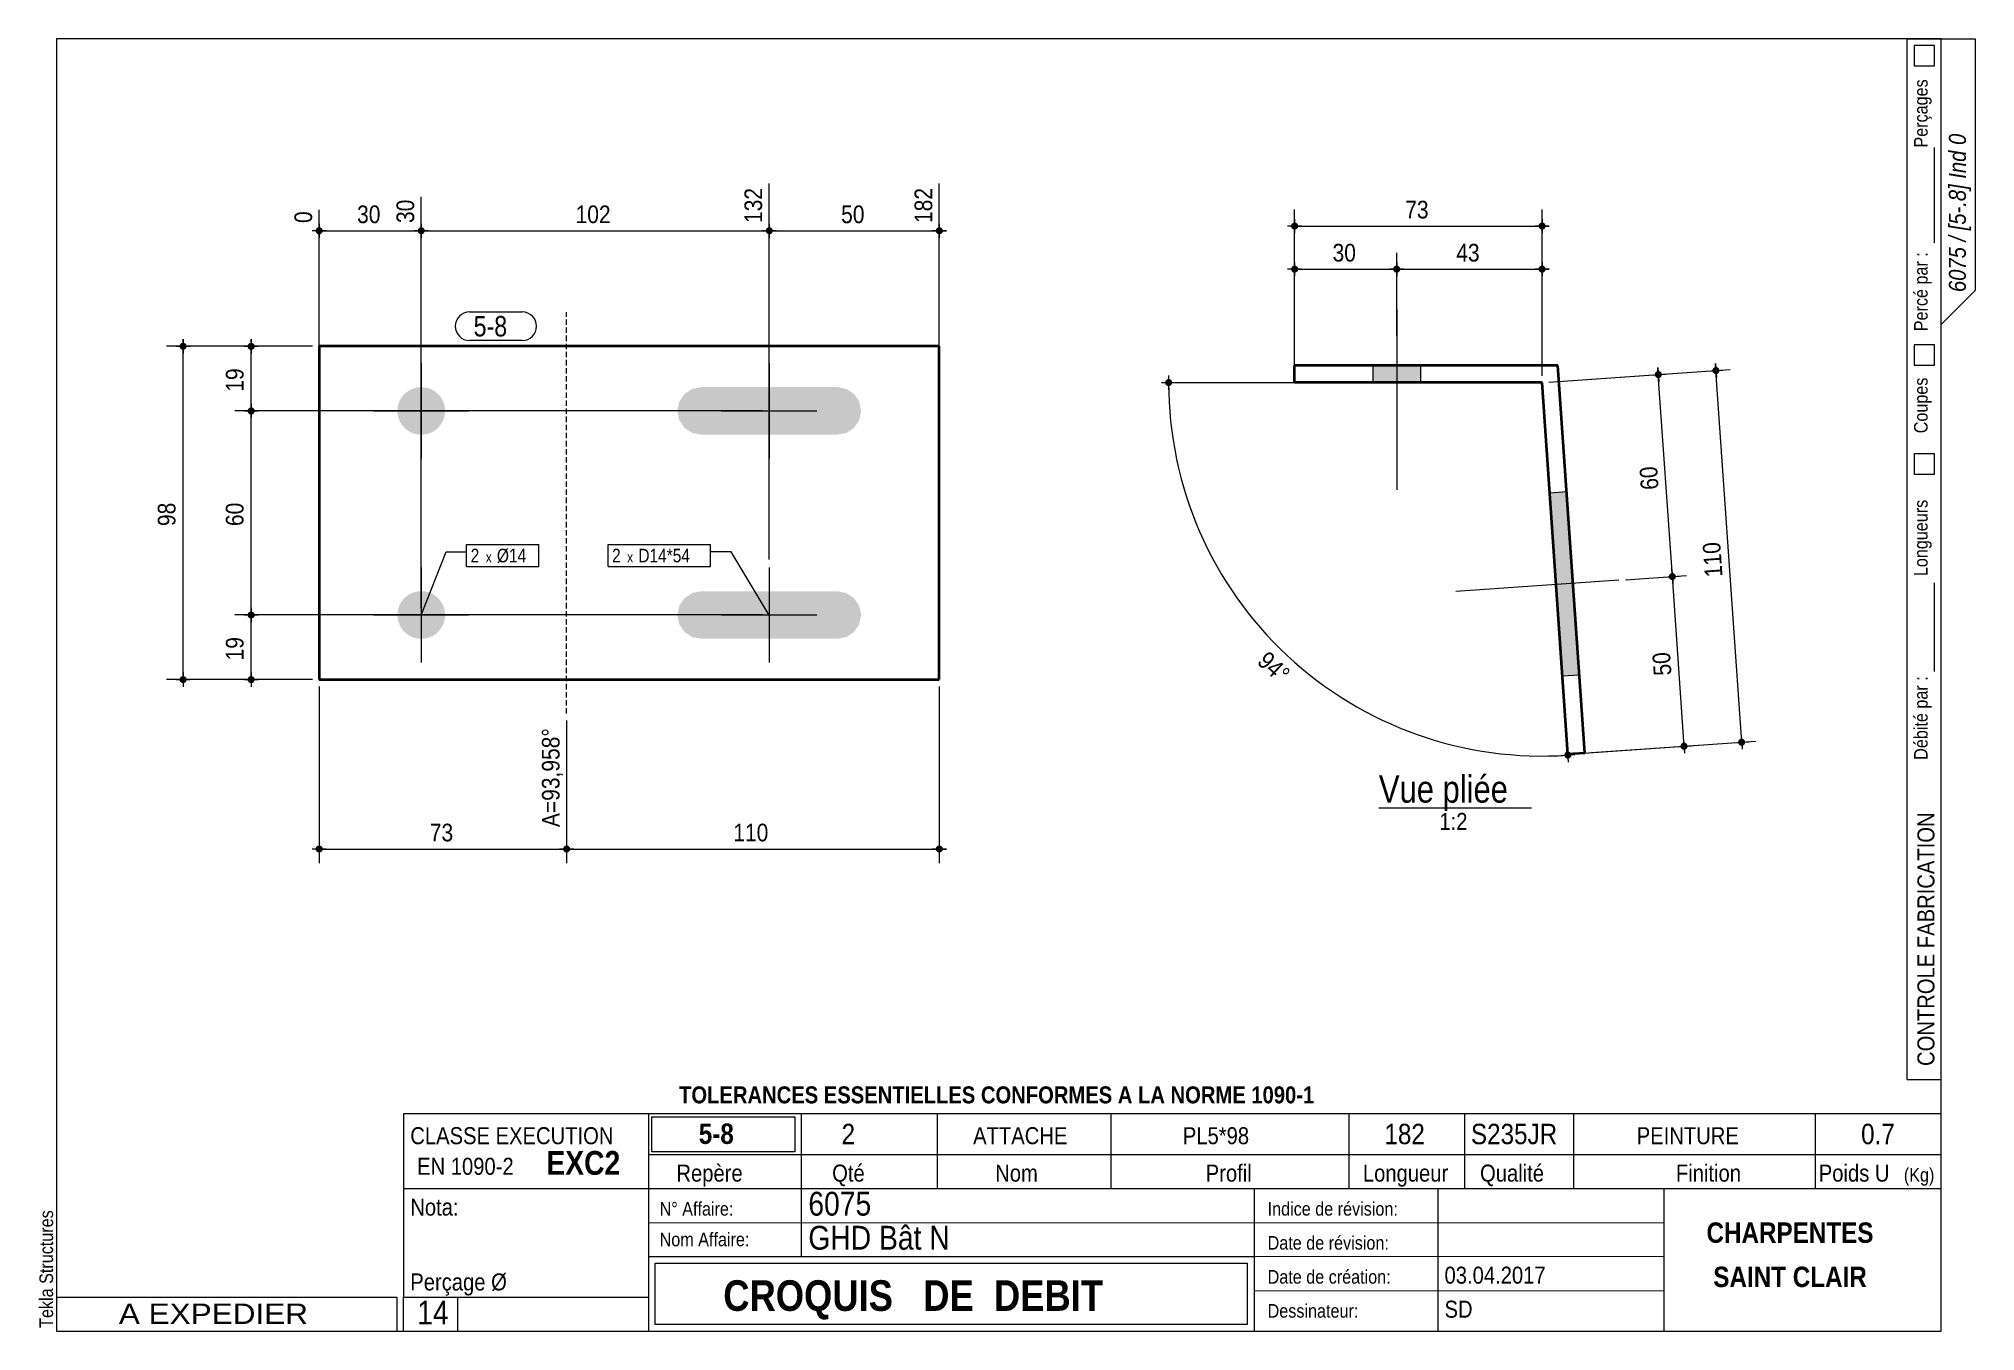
# Model space of a CAD drawing. Header units: millimetres. Extents: x 2 to 287, y 5 to 195.
import ezdxf

# ---------------------------------------------------------------- set-up
doc = ezdxf.new("R2010")
doc.units = ezdxf.units.MM
doc.linetypes.add('CACHE2', pattern=[1.190625, 0.79375, -0.396875])
for name, color, linetype, lineweight in [('Autre type objet', 1, 'Continuous', 0), ('Boulon', 7, 'Continuous', 0), ('Cache', 7, 'Continuous', 0), ('Cotation', 7, 'Continuous', 0), ('Désignation boulon', 3, 'Continuous', 0), ('Feuille dessin', 5, 'Continuous', 0), ('Piece', 2, 'Continuous', 0), ('Repère pièce', 3, 'Continuous', 0)]:
    doc.layers.add(name, color=color, linetype=linetype, lineweight=lineweight)
doc.styles.add('ARIAL', font='ARIAL.TTF')
doc.styles.add('ARIAL_BOLD', font='ARIALBD.TTF')
doc.styles.add('ARIAL_ITALIC', font='ARIALI.TTF')
doc.styles.add('ARIAL_NARROW', font='ARIAL.TTF')
doc.styles.add('COMIC_SANS_MS', font='COMIC.TTF')

# ---------------------------------------------------------------- blocks, each defined once
blk = doc.blocks.new('*A1')
at = {"layer": 'Boulon'}
for points in [[(96.52, 138.95), (96.25, 140.29), (96.52, 141.63), (97.28, 142.76), (98.41, 143.52), (99.75, 143.79), (119.75, 143.79), (121.09, 143.52), (122.23, 142.76), (122.99, 141.63), (123.25, 140.29), (122.99, 138.95), (122.23, 137.81), (121.09, 137.05), (119.75, 136.79), (99.75, 136.79), (98.41, 137.05), (97.28, 137.81)], [(96.52, 108.95), (96.25, 110.29), (96.52, 111.63), (97.28, 112.76), (98.41, 113.52), (99.75, 113.79), (119.75, 113.79), (121.09, 113.52), (122.23, 112.76), (122.99, 111.63), (123.25, 110.29), (122.99, 108.95), (122.23, 107.81), (121.09, 107.05), (119.75, 106.79), (99.75, 106.79), (98.41, 107.05), (97.28, 107.81)]]:
    blk.add_hatch(color=256, dxfattribs=at).paths.add_polyline_path(points, flags=17)
at = {"layer": 'Boulon', "linetype": 'Continuous', "lineweight": 0}
for p, q in [((109.75, 147.29), (109.75, 133.29)), ((102.75, 140.29), (116.75, 140.29)), ((109.75, 117.29), (109.75, 103.29)), ((102.75, 110.29), (116.75, 110.29))]:
    blk.add_line(p, q, dxfattribs=at)
blk = doc.blocks.new('*A2')
at = {"layer": 'Boulon'}
for points in [[(58.53, 136.79), (58.44, 136.79), (58.35, 136.8), (58.27, 136.81), (58.18, 136.82), (58.1, 136.83), (58.01, 136.84), (57.93, 136.86), (57.84, 136.87), (57.76, 136.89), (57.68, 136.92), (57.6, 136.94), (57.51, 136.97), (57.43, 136.99), (57.35, 137.02), (57.27, 137.06), (57.19, 137.09), (57.11, 137.13), (57.04, 137.16), (56.96, 137.2), (56.89, 137.24), (56.81, 137.29), (56.74, 137.33), (56.67, 137.38), (56.6, 137.43), (56.53, 137.48), (56.46, 137.53), (56.39, 137.58), (56.33, 137.64), (56.26, 137.7), (56.2, 137.75), (56.14, 137.81), (56.08, 137.88), (56.02, 137.94), (55.96, 138), (55.91, 138.07), (55.85, 138.14), (55.8, 138.2), (55.75, 138.27), (55.7, 138.34), (55.65, 138.42), (55.61, 138.49), (55.57, 138.56), (55.52, 138.64), (55.48, 138.72), (55.45, 138.79), (55.41, 138.87), (55.38, 138.95), (55.35, 139.03), (55.32, 139.11), (55.29, 139.19), (55.26, 139.27), (55.24, 139.36), (55.22, 139.44), (55.2, 139.52), (55.18, 139.61), (55.16, 139.69), (55.15, 139.78), (55.14, 139.86), (55.13, 139.95), (55.12, 140.03), (55.12, 140.12), (55.11, 140.2), (55.11, 140.29), (55.11, 140.37), (55.12, 140.46), (55.12, 140.55), (55.13, 140.63), (55.14, 140.72), (55.15, 140.8), (55.16, 140.89), (55.18, 140.97), (55.2, 141.06), (55.22, 141.14), (55.24, 141.22), (55.26, 141.31), (55.29, 141.39), (55.32, 141.47), (55.35, 141.55), (55.38, 141.63), (55.41, 141.71), (55.45, 141.79), (55.48, 141.86), (55.52, 141.94), (55.57, 142.01), (55.61, 142.09), (55.65, 142.16), (55.7, 142.23), (55.75, 142.3), (55.8, 142.37), (55.85, 142.44), (55.91, 142.51), (55.96, 142.58), (56.02, 142.64), (56.08, 142.7), (56.14, 142.76), (56.2, 142.82), (56.26, 142.88), (56.33, 142.94), (56.39, 142.99), (56.46, 143.05), (56.53, 143.1), (56.6, 143.15), (56.67, 143.2), (56.74, 143.25), (56.81, 143.29), (56.89, 143.33), (56.96, 143.38), (57.04, 143.42), (57.11, 143.45), (57.19, 143.49), (57.27, 143.52), (57.35, 143.55), (57.43, 143.58), (57.51, 143.61), (57.6, 143.64), (57.68, 143.66), (57.76, 143.68), (57.84, 143.7), (57.93, 143.72), (58.01, 143.74), (58.1, 143.75), (58.18, 143.76), (58.27, 143.77), (58.35, 143.78), (58.44, 143.78), (58.53, 143.79), (58.61, 143.79), (58.7, 143.79), (58.78, 143.78), (58.87, 143.78), (58.95, 143.77), (59.04, 143.76), (59.12, 143.75), (59.21, 143.74), (59.29, 143.72), (59.38, 143.7), (59.46, 143.68), (59.54, 143.66), (59.63, 143.64), (59.71, 143.61), (59.79, 143.58), (59.87, 143.55), (59.95, 143.52), (60.03, 143.49), (60.11, 143.45), (60.18, 143.42), (60.26, 143.38), (60.34, 143.33), (60.41, 143.29), (60.48, 143.25), (60.56, 143.2), (60.63, 143.15), (60.7, 143.1), (60.76, 143.05), (60.83, 142.99), (60.9, 142.94), (60.96, 142.88), (61.02, 142.82), (61.09, 142.76), (61.15, 142.7), (61.2, 142.64), (61.26, 142.58), (61.32, 142.51), (61.37, 142.44), (61.42, 142.37), (61.47, 142.3), (61.52, 142.23), (61.57, 142.16), (61.61, 142.09), (61.66, 142.01), (61.7, 141.94), (61.74, 141.86), (61.78, 141.79), (61.81, 141.71), (61.84, 141.63), (61.88, 141.55), (61.91, 141.47), (61.93, 141.39), (61.96, 141.31), (61.98, 141.22), (62.01, 141.14), (62.03, 141.06), (62.04, 140.97), (62.06, 140.89), (62.07, 140.8), (62.08, 140.72), (62.09, 140.63), (62.1, 140.55), (62.11, 140.46), (62.11, 140.37), (62.11, 140.29), (62.11, 140.2), (62.11, 140.12), (62.1, 140.03), (62.09, 139.95), (62.08, 139.86), (62.07, 139.78), (62.06, 139.69), (62.04, 139.61), (62.03, 139.52), (62.01, 139.44), (61.98, 139.36), (61.96, 139.27), (61.93, 139.19), (61.91, 139.11), (61.88, 139.03), (61.84, 138.95), (61.81, 138.87), (61.78, 138.79), (61.74, 138.72), (61.7, 138.64), (61.66, 138.56), (61.61, 138.49), (61.57, 138.42), (61.52, 138.34), (61.47, 138.27), (61.42, 138.2), (61.37, 138.14), (61.32, 138.07), (61.26, 138), (61.2, 137.94), (61.15, 137.88), (61.09, 137.81), (61.02, 137.75), (60.96, 137.7), (60.9, 137.64), (60.83, 137.58), (60.76, 137.53), (60.7, 137.48), (60.63, 137.43), (60.56, 137.38), (60.48, 137.33), (60.41, 137.29), (60.34, 137.24), (60.26, 137.2), (60.18, 137.16), (60.11, 137.13), (60.03, 137.09), (59.95, 137.06), (59.87, 137.02), (59.79, 136.99), (59.71, 136.97), (59.63, 136.94), (59.54, 136.92), (59.46, 136.89), (59.38, 136.87), (59.29, 136.86), (59.21, 136.84), (59.12, 136.83), (59.04, 136.82), (58.95, 136.81), (58.87, 136.8), (58.78, 136.79), (58.7, 136.79), (58.61, 136.79)], [(58.53, 106.79), (58.44, 106.79), (58.35, 106.8), (58.27, 106.81), (58.18, 106.82), (58.1, 106.83), (58.01, 106.84), (57.93, 106.86), (57.84, 106.87), (57.76, 106.89), (57.68, 106.92), (57.6, 106.94), (57.51, 106.97), (57.43, 106.99), (57.35, 107.02), (57.27, 107.06), (57.19, 107.09), (57.11, 107.13), (57.04, 107.16), (56.96, 107.2), (56.89, 107.24), (56.81, 107.29), (56.74, 107.33), (56.67, 107.38), (56.6, 107.43), (56.53, 107.48), (56.46, 107.53), (56.39, 107.58), (56.33, 107.64), (56.26, 107.7), (56.2, 107.75), (56.14, 107.81), (56.08, 107.88), (56.02, 107.94), (55.96, 108), (55.91, 108.07), (55.85, 108.14), (55.8, 108.2), (55.75, 108.27), (55.7, 108.34), (55.65, 108.42), (55.61, 108.49), (55.57, 108.56), (55.52, 108.64), (55.48, 108.72), (55.45, 108.79), (55.41, 108.87), (55.38, 108.95), (55.35, 109.03), (55.32, 109.11), (55.29, 109.19), (55.26, 109.27), (55.24, 109.36), (55.22, 109.44), (55.2, 109.52), (55.18, 109.61), (55.16, 109.69), (55.15, 109.78), (55.14, 109.86), (55.13, 109.95), (55.12, 110.03), (55.12, 110.12), (55.11, 110.2), (55.11, 110.29), (55.11, 110.37), (55.12, 110.46), (55.12, 110.55), (55.13, 110.63), (55.14, 110.72), (55.15, 110.8), (55.16, 110.89), (55.18, 110.97), (55.2, 111.06), (55.22, 111.14), (55.24, 111.22), (55.26, 111.31), (55.29, 111.39), (55.32, 111.47), (55.35, 111.55), (55.38, 111.63), (55.41, 111.71), (55.45, 111.79), (55.48, 111.86), (55.52, 111.94), (55.57, 112.01), (55.61, 112.09), (55.65, 112.16), (55.7, 112.23), (55.75, 112.3), (55.8, 112.37), (55.85, 112.44), (55.91, 112.51), (55.96, 112.58), (56.02, 112.64), (56.08, 112.7), (56.14, 112.76), (56.2, 112.82), (56.26, 112.88), (56.33, 112.94), (56.39, 112.99), (56.46, 113.05), (56.53, 113.1), (56.6, 113.15), (56.67, 113.2), (56.74, 113.25), (56.81, 113.29), (56.89, 113.33), (56.96, 113.38), (57.04, 113.42), (57.11, 113.45), (57.19, 113.49), (57.27, 113.52), (57.35, 113.55), (57.43, 113.58), (57.51, 113.61), (57.6, 113.64), (57.68, 113.66), (57.76, 113.68), (57.84, 113.7), (57.93, 113.72), (58.01, 113.74), (58.1, 113.75), (58.18, 113.76), (58.27, 113.77), (58.35, 113.78), (58.44, 113.78), (58.53, 113.79), (58.61, 113.79), (58.7, 113.79), (58.78, 113.78), (58.87, 113.78), (58.95, 113.77), (59.04, 113.76), (59.12, 113.75), (59.21, 113.74), (59.29, 113.72), (59.38, 113.7), (59.46, 113.68), (59.54, 113.66), (59.63, 113.64), (59.71, 113.61), (59.79, 113.58), (59.87, 113.55), (59.95, 113.52), (60.03, 113.49), (60.11, 113.45), (60.18, 113.42), (60.26, 113.38), (60.34, 113.33), (60.41, 113.29), (60.48, 113.25), (60.56, 113.2), (60.63, 113.15), (60.7, 113.1), (60.76, 113.05), (60.83, 112.99), (60.9, 112.94), (60.96, 112.88), (61.02, 112.82), (61.09, 112.76), (61.15, 112.7), (61.2, 112.64), (61.26, 112.58), (61.32, 112.51), (61.37, 112.44), (61.42, 112.37), (61.47, 112.3), (61.52, 112.23), (61.57, 112.16), (61.61, 112.09), (61.66, 112.01), (61.7, 111.94), (61.74, 111.86), (61.78, 111.79), (61.81, 111.71), (61.84, 111.63), (61.88, 111.55), (61.91, 111.47), (61.93, 111.39), (61.96, 111.31), (61.98, 111.22), (62.01, 111.14), (62.03, 111.06), (62.04, 110.97), (62.06, 110.89), (62.07, 110.8), (62.08, 110.72), (62.09, 110.63), (62.1, 110.55), (62.11, 110.46), (62.11, 110.37), (62.11, 110.29), (62.11, 110.2), (62.11, 110.12), (62.1, 110.03), (62.09, 109.95), (62.08, 109.86), (62.07, 109.78), (62.06, 109.69), (62.04, 109.61), (62.03, 109.52), (62.01, 109.44), (61.98, 109.36), (61.96, 109.27), (61.93, 109.19), (61.91, 109.11), (61.88, 109.03), (61.84, 108.95), (61.81, 108.87), (61.78, 108.79), (61.74, 108.72), (61.7, 108.64), (61.66, 108.56), (61.61, 108.49), (61.57, 108.42), (61.52, 108.34), (61.47, 108.27), (61.42, 108.2), (61.37, 108.14), (61.32, 108.07), (61.26, 108), (61.2, 107.94), (61.15, 107.88), (61.09, 107.81), (61.02, 107.75), (60.96, 107.7), (60.9, 107.64), (60.83, 107.58), (60.76, 107.53), (60.7, 107.48), (60.63, 107.43), (60.56, 107.38), (60.48, 107.33), (60.41, 107.29), (60.34, 107.24), (60.26, 107.2), (60.18, 107.16), (60.11, 107.13), (60.03, 107.09), (59.95, 107.06), (59.87, 107.02), (59.79, 106.99), (59.71, 106.97), (59.63, 106.94), (59.54, 106.92), (59.46, 106.89), (59.38, 106.87), (59.29, 106.86), (59.21, 106.84), (59.12, 106.83), (59.04, 106.82), (58.95, 106.81), (58.87, 106.8), (58.78, 106.79), (58.7, 106.79), (58.61, 106.79)]]:
    blk.add_hatch(color=256, dxfattribs=at).paths.add_polyline_path(points, flags=17)
at = {"layer": 'Boulon', "linetype": 'Continuous', "lineweight": 0}
for p, q in [((58.61, 147.29), (58.61, 133.29)), ((51.61, 140.29), (65.61, 140.29)), ((58.61, 117.29), (58.61, 103.29)), ((51.61, 110.29), (65.61, 110.29))]:
    blk.add_line(p, q, dxfattribs=at)
blk = doc.blocks.new('*A3')
at = {"layer": 'Cache', "color": 7, "linetype": 'CACHE2', "lineweight": 20}
blk.add_line((79.981809, 95.789015), (79.981809, 154.789015), dxfattribs=at)
at = {"layer": 'Piece', "color": 2, "linetype": 'Continuous', "lineweight": 40}
for p, q in [((134.750422, 149.789015), (43.609638, 149.789015)), ((43.609638, 149.789015), (43.609638, 100.789015)), ((134.750422, 100.789015), (134.750422, 149.789015)), ((43.609638, 100.789015), (134.750422, 100.789015))]:
    blk.add_line(p, q, dxfattribs=at)
blk = doc.blocks.new('*A4')
at = {"layer": 'Boulon'}
blk.add_hatch(color=256, dxfattribs=at).paths.add_polyline_path([(228.82, 101.46), (226.32, 101.28), (224.46, 128.22), (226.95, 128.39)], flags=17)
blk.add_hatch(color=256, dxfattribs=at).paths.add_polyline_path([(228.82, 101.46), (226.32, 101.28), (224.46, 128.22), (226.95, 128.39)], flags=17)
at = {"layer": 'Boulon', "linetype": 'Continuous', "lineweight": 0}
for p, q in [((226.95, 128.39), (224.46, 128.22)), ((226.95, 128.39), (224.46, 128.22)), ((234.62, 115.39), (210.68, 113.73)), ((234.62, 115.39), (210.68, 113.73)), ((228.82, 101.46), (226.32, 101.28)), ((228.82, 101.46), (226.32, 101.28))]:
    blk.add_line(p, q, dxfattribs=at)
blk = doc.blocks.new('*A5')
at = {"layer": 'Boulon'}
blk.add_hatch(color=256, dxfattribs=at).paths.add_polyline_path([(205.47, 146.95), (205.47, 144.45), (198.47, 144.45), (198.47, 146.95)], flags=17)
blk.add_hatch(color=256, dxfattribs=at).paths.add_polyline_path([(205.47, 146.95), (205.47, 144.45), (198.47, 144.45), (198.47, 146.95)], flags=17)
at = {"layer": 'Boulon', "linetype": 'Continuous', "lineweight": 0}
for p, q in [((201.97, 155.2), (201.97, 128.7)), ((201.97, 155.2), (201.97, 128.7)), ((198.47, 146.95), (198.47, 144.45)), ((198.47, 146.95), (198.47, 144.45)), ((205.47, 146.95), (205.47, 144.45)), ((205.47, 146.95), (205.47, 144.45))]:
    blk.add_line(p, q, dxfattribs=at)
blk = doc.blocks.new('*A6')
at = {"layer": 'Piece', "color": 2, "linetype": 'Continuous', "lineweight": 40}
for p, q in [((225.669822, 146.953973), (186.96465, 146.953973)), ((186.96465, 144.453973), (186.96465, 146.953973)), ((229.611288, 89.988553), (225.669822, 146.953973)), ((223.336821, 144.453973), (186.96465, 144.453973)), ((227.117251, 89.815989), (223.336821, 144.453973)), ((229.611288, 89.988553), (227.117251, 89.815989))]:
    blk.add_line(p, q, dxfattribs=at)
blk = doc.blocks.new('*A7')
at = {"layer": 'Feuille dessin', "linetype": 'Continuous', "lineweight": 0}
for p, q in [((282, 195), (5, 195)), ((5, 195), (5, 5)), ((282, 5), (282, 195)), ((5, 5), (282, 5))]:
    blk.add_line(p, q, dxfattribs=at)
at = {"layer": 'Feuille dessin', "style": 'ARIAL', "width": 0.85}
blk.add_text('Tekla Structures', height=2, rotation=90, dxfattribs=at).set_placement((4.5, 5.5))
blk = doc.blocks.new('*A8')
at = {"layer": 'Autre type objet', "linetype": 'Continuous', "lineweight": 0}
for p, q in [((56, 37), (92, 37)), ((56, 37), (56, 10)), ((92, 37), (92, 10)), ((56, 26), (92, 26)), ((56, 10), (92, 10)), ((56, 5), (56, 10)), ((64, 5), (64, 10)), ((56, 5), (64, 5))]:
    blk.add_line(p, q, dxfattribs=at)
at = {"layer": 'Autre type objet', "width": 0.85}
for s, height, style, p in [('CLASSE EXECUTION', 2.5, 'ARIAL', (57, 32.5)), ('EXC2', 3.5, 'ARIAL_BOLD', (77, 28)), ('EN 1090-2', 2.5, 'ARIAL', (58, 28)), ('Nota:', 2.5, 'ARIAL', (57, 22)), ('Perçage Ø', 2.5, 'ARIAL', (57, 11)), ('14', 3.5, 'ARIAL_NARROW', (58.014234, 6))]:
    blk.add_text(s, height=height, dxfattribs=dict(at, style=style)).set_placement(p)
blk = doc.blocks.new('*A9')
at = {"layer": 'Autre type objet', "linetype": 'Continuous', "lineweight": 0}
for p, q in [((277, 42), (277, 195)), ((277, 195), (287, 195)), ((278, 194), (278, 191)), ((281, 194), (278, 194)), ((281, 191), (281, 194)), ((282, 42), (282, 195)), ((287, 195), (287, 158)), ((278, 191), (281, 191)), ((281, 165), (281, 179)), ((287, 158), (282, 153)), ((278, 150), (278, 147)), ((281, 150), (278, 150)), ((281, 147), (281, 150)), ((278, 147), (281, 147)), ((278, 134), (278, 131)), ((281, 134), (278, 134)), ((281, 131), (281, 134)), ((278, 131), (281, 131)), ((281, 102), (281, 115)), ((277, 42), (282, 42))]:
    blk.add_line(p, q, dxfattribs=at)
at = {"layer": 'Autre type objet', "width": 0.85}
for s, height, style, p in [('Perçages', 2, 'ARIAL', (280, 179)), ('6075 / [5-.8] Ind 0', 2.5, 'ARIAL_ITALIC', (285.619109, 157.760245)), ('Percé par :', 2, 'ARIAL', (280, 152)), ('Coupes', 2, 'ARIAL', (280, 137)), ('Longueurs', 2, 'ARIAL', (280, 116)), ('Débité par :', 2, 'ARIAL', (280, 89)), ('CONTROLE FABRICATION', 2.5, 'ARIAL', (281, 44))]:
    blk.add_text(s, height=height, rotation=90, dxfattribs=dict(at, style=style)).set_placement(p)
blk = doc.blocks.new('*A10')
at = {"layer": 'Autre type objet', "linetype": 'Continuous', "lineweight": 0}
for p, q in [((92, 37), (282, 37)), ((92, 37), (92, 31)), ((114.5, 31), (114.5, 37)), ((134.5, 31), (134.5, 37)), ((160, 31), (160, 37)), ((195, 31), (195, 37)), ((212, 31), (212, 37)), ((228, 31), (228, 37)), ((263.5, 31), (263.5, 37)), ((282, 31), (282, 37)), ((92.51953, 36.5), (113.5, 36.5)), ((92.51953, 31.394341), (92.51953, 36.5)), ((113.5, 36.5), (113.5, 31.394341)), ((113.5, 31.394341), (92.51953, 31.394341)), ((92, 31), (282, 31)), ((92, 31), (92, 5)), ((114.5, 16), (114.5, 31)), ((134.5, 26), (134.5, 31)), ((160, 26), (160, 31)), ((195, 26), (195, 31)), ((212, 26), (212, 31)), ((228, 26), (228, 31)), ((263.5, 26), (263.5, 31)), ((282, 5), (282, 31)), ((92, 26), (282, 26)), ((181, 26), (181, 5)), ((208, 26), (208, 5)), ((241.262466, 5), (241.262466, 26)), ((92, 21), (241.327069, 20.935451)), ((92, 16), (181, 16)), ((93, 15), (180, 15)), ((93, 6), (93, 15)), ((180, 15), (180, 6)), ((181, 16), (241.297815, 16.021151)), ((181, 11), (241.217807, 10.969512)), ((180, 6), (93, 6)), ((92, 5), (282, 5))]:
    blk.add_line(p, q, dxfattribs=at)
at = {"layer": 'Autre type objet', "width": 0.85}
for s, height, style, p in [('TOLERANCES ESSENTIELLES CONFORMES A LA NORME 1090-1', 2.5, 'ARIAL_BOLD', (96.5, 38.5)), ('5-8', 3, 'ARIAL_BOLD', (99.398273, 32.540141)), ('2', 3, 'ARIAL', (120.389893, 32.5)), ('ATTACHE', 2.5, 'ARIAL', (139.718018, 32.5)), ('PL5*98', 2.5, 'ARIAL', (170.537964, 32.5)), ('182', 3, 'ARIAL', (200.165771, 32.5)), ('S235JR', 3, 'ARIAL', (212.880127, 32.5)), ('PEINTURE', 2.5, 'ARIAL', (237.24646, 32.5)), ('0.7', 3, 'ARIAL', (270.222412, 32.5)), ('Repère', 2.5, 'ARIAL', (96.112978, 27)), ('Qté', 2.5, 'ARIAL', (119, 27)), ('Nom', 2.5, 'ARIAL', (142.961426, 27)), ('Profil', 2.5, 'ARIAL', (173.903564, 27)), ('Longueur', 2.5, 'ARIAL', (197, 27)), ('Qualité', 2.5, 'ARIAL', (214.218018, 27)), ('Finition', 2.5, 'ARIAL', (243, 27)), ('Poids U', 2.5, 'ARIAL', (264, 27)), ('(Kg)', 2, 'ARIAL', (276.5, 27)), ('N° Affaire:', 2, 'ARIAL', (93.640566, 22)), ('6075', 3.5, 'ARIAL', (115.5, 22)), ('Indice de révision:', 2, 'ARIAL', (183, 22)), ('GHD Bât N', 3.5, 'ARIAL', (115.5, 17)), ('CHARPENTES', 3, 'ARIAL_BOLD', (247.5, 18)), ('Nom Affaire:', 2, 'ARIAL', (93.640566, 17.5)), ('Date de révision:', 2, 'ARIAL', (183, 17)), ('03.04.2017', 2.5, 'ARIAL', (209, 12)), ('SAINT CLAIR', 3, 'ARIAL_BOLD', (248.5, 11.5)), ('CROQUIS   DE  DEBIT', 4.5, 'ARIAL_BOLD', (103, 8)), ('Date de création:', 2, 'ARIAL', (183, 12)), ('Dessinateur:', 2, 'ARIAL', (183, 7)), ('SD', 2.5, 'ARIAL', (209, 7))]:
    blk.add_text(s, height=height, dxfattribs=dict(at, style=style)).set_placement(p)
blk = doc.blocks.new('*A11')
at = {"layer": 'Autre type objet', "linetype": 'Continuous', "lineweight": 0}
for p, q in [((5, 10), (55, 10)), ((5, 10), (5, 5)), ((55, 10), (55, 5)), ((5, 5), (55, 5))]:
    blk.add_line(p, q, dxfattribs=at)
at = {"layer": 'Autre type objet', "style": 'ARIAL', "width": 1.105}
blk.add_text('A EXPEDIER', height=3, dxfattribs=at).set_placement((14.169647, 6.073465))
blk = doc.blocks.new('*A12')
at = {"layer": 'Cotation'}
for points in [[(43.58, 166.25), (43.56, 166.25), (43.53, 166.26), (43.51, 166.26), (43.48, 166.27), (43.46, 166.27), (43.43, 166.28), (43.41, 166.29), (43.39, 166.3), (43.36, 166.31), (43.34, 166.33), (43.32, 166.34), (43.3, 166.35), (43.28, 166.37), (43.26, 166.39), (43.24, 166.4), (43.22, 166.42), (43.21, 166.44), (43.19, 166.46), (43.18, 166.48), (43.16, 166.5), (43.15, 166.53), (43.14, 166.55), (43.13, 166.57), (43.12, 166.6), (43.11, 166.62), (43.11, 166.65), (43.1, 166.67), (43.1, 166.7), (43.09, 166.72), (43.09, 166.75), (43.09, 166.77), (43.09, 166.8), (43.09, 166.82), (43.1, 166.85), (43.1, 166.87), (43.11, 166.9), (43.11, 166.92), (43.12, 166.95), (43.13, 166.97), (43.14, 166.99), (43.15, 167.02), (43.16, 167.04), (43.18, 167.06), (43.19, 167.08), (43.21, 167.1), (43.22, 167.12), (43.24, 167.14), (43.26, 167.16), (43.28, 167.17), (43.3, 167.19), (43.32, 167.2), (43.34, 167.22), (43.36, 167.23), (43.39, 167.24), (43.41, 167.25), (43.43, 167.26), (43.46, 167.27), (43.48, 167.28), (43.51, 167.28), (43.53, 167.29), (43.56, 167.29), (43.58, 167.29), (43.61, 167.29), (43.64, 167.29), (43.66, 167.29), (43.69, 167.29), (43.71, 167.28), (43.74, 167.28), (43.76, 167.27), (43.78, 167.26), (43.81, 167.25), (43.83, 167.24), (43.85, 167.23), (43.88, 167.22), (43.9, 167.2), (43.92, 167.19), (43.94, 167.17), (43.96, 167.16), (43.98, 167.14), (43.99, 167.12), (44.01, 167.1), (44.03, 167.08), (44.04, 167.06), (44.06, 167.04), (44.07, 167.02), (44.08, 166.99), (44.09, 166.97), (44.1, 166.95), (44.11, 166.92), (44.11, 166.9), (44.12, 166.87), (44.12, 166.85), (44.13, 166.82), (44.13, 166.8), (44.13, 166.77), (44.13, 166.75), (44.13, 166.72), (44.12, 166.7), (44.12, 166.67), (44.11, 166.65), (44.11, 166.62), (44.1, 166.6), (44.09, 166.57), (44.08, 166.55), (44.07, 166.53), (44.06, 166.5), (44.04, 166.48), (44.03, 166.46), (44.01, 166.44), (43.99, 166.42), (43.98, 166.4), (43.96, 166.39), (43.94, 166.37), (43.92, 166.35), (43.9, 166.34), (43.88, 166.33), (43.85, 166.31), (43.83, 166.3), (43.81, 166.29), (43.78, 166.28), (43.76, 166.27), (43.74, 166.27), (43.71, 166.26), (43.69, 166.26), (43.66, 166.25), (43.64, 166.25), (43.61, 166.25)], [(58.59, 166.25), (58.56, 166.25), (58.54, 166.26), (58.51, 166.26), (58.49, 166.27), (58.46, 166.27), (58.44, 166.28), (58.41, 166.29), (58.39, 166.3), (58.37, 166.31), (58.35, 166.33), (58.32, 166.34), (58.3, 166.35), (58.28, 166.37), (58.26, 166.39), (58.25, 166.4), (58.23, 166.42), (58.21, 166.44), (58.2, 166.46), (58.18, 166.48), (58.17, 166.5), (58.15, 166.53), (58.14, 166.55), (58.13, 166.57), (58.12, 166.6), (58.12, 166.62), (58.11, 166.65), (58.1, 166.67), (58.1, 166.7), (58.1, 166.72), (58.09, 166.75), (58.09, 166.77), (58.09, 166.8), (58.1, 166.82), (58.1, 166.85), (58.1, 166.87), (58.11, 166.9), (58.12, 166.92), (58.12, 166.95), (58.13, 166.97), (58.14, 166.99), (58.15, 167.02), (58.17, 167.04), (58.18, 167.06), (58.2, 167.08), (58.21, 167.1), (58.23, 167.12), (58.25, 167.14), (58.26, 167.16), (58.28, 167.17), (58.3, 167.19), (58.32, 167.2), (58.35, 167.22), (58.37, 167.23), (58.39, 167.24), (58.41, 167.25), (58.44, 167.26), (58.46, 167.27), (58.49, 167.28), (58.51, 167.28), (58.54, 167.29), (58.56, 167.29), (58.59, 167.29), (58.61, 167.29), (58.64, 167.29), (58.66, 167.29), (58.69, 167.29), (58.71, 167.28), (58.74, 167.28), (58.76, 167.27), (58.79, 167.26), (58.81, 167.25), (58.84, 167.24), (58.86, 167.23), (58.88, 167.22), (58.9, 167.2), (58.92, 167.19), (58.94, 167.17), (58.96, 167.16), (58.98, 167.14), (59, 167.12), (59.02, 167.1), (59.03, 167.08), (59.05, 167.06), (59.06, 167.04), (59.07, 167.02), (59.08, 166.99), (59.09, 166.97), (59.1, 166.95), (59.11, 166.92), (59.12, 166.9), (59.12, 166.87), (59.13, 166.85), (59.13, 166.82), (59.13, 166.8), (59.13, 166.77), (59.13, 166.75), (59.13, 166.72), (59.13, 166.7), (59.12, 166.67), (59.12, 166.65), (59.11, 166.62), (59.1, 166.6), (59.09, 166.57), (59.08, 166.55), (59.07, 166.53), (59.06, 166.5), (59.05, 166.48), (59.03, 166.46), (59.02, 166.44), (59, 166.42), (58.98, 166.4), (58.96, 166.39), (58.94, 166.37), (58.92, 166.35), (58.9, 166.34), (58.88, 166.33), (58.86, 166.31), (58.84, 166.3), (58.81, 166.29), (58.79, 166.28), (58.76, 166.27), (58.74, 166.27), (58.71, 166.26), (58.69, 166.26), (58.66, 166.25), (58.64, 166.25), (58.61, 166.25)]]:
    blk.add_hatch(color=256, dxfattribs=at).paths.add_polyline_path(points, flags=17)
at = {"layer": 'Cotation', "linetype": 'Continuous', "lineweight": 0}
for p, q in [((58.61, 111.29), (58.61, 171.77)), ((43.61, 101.79), (43.61, 169.84)), ((44.65, 166.77), (42.57, 166.77)), ((43.61, 166.77), (42.57, 166.77)), ((43.61, 167.81), (43.61, 165.73)), ((43.61, 166.77), (58.61, 166.77)), ((59.65, 166.77), (57.57, 166.77)), ((58.61, 167.81), (58.61, 165.73)), ((58.61, 166.77), (59.65, 166.77))]:
    blk.add_line(p, q, dxfattribs=at)
at = {"layer": 'Cotation'}
for p in [(43.61, 166.77), (58.61, 166.77)]:
    blk.add_point(p, dxfattribs=at)
at = {"layer": 'Cotation', "style": 'ARIAL', "width": 0.85}
for s, p in [('30', (57.57, 167.91)), ('0', (42.57, 167.91))]:
    blk.add_text(s, height=2.6, rotation=90.0002, dxfattribs=at).set_placement(p)
blk.add_text('30', height=2.6, dxfattribs=at).set_placement((49.18, 167.89))
blk = doc.blocks.new('*A13')
at = {"layer": 'Cotation'}
for points in [[(58.59, 166.25), (58.56, 166.25), (58.54, 166.26), (58.51, 166.26), (58.49, 166.27), (58.46, 166.27), (58.44, 166.28), (58.41, 166.29), (58.39, 166.3), (58.37, 166.31), (58.35, 166.33), (58.32, 166.34), (58.3, 166.35), (58.28, 166.37), (58.26, 166.39), (58.25, 166.4), (58.23, 166.42), (58.21, 166.44), (58.2, 166.46), (58.18, 166.48), (58.17, 166.5), (58.15, 166.53), (58.14, 166.55), (58.13, 166.57), (58.12, 166.6), (58.12, 166.62), (58.11, 166.65), (58.1, 166.67), (58.1, 166.7), (58.1, 166.72), (58.09, 166.75), (58.09, 166.77), (58.09, 166.8), (58.1, 166.82), (58.1, 166.85), (58.1, 166.87), (58.11, 166.9), (58.12, 166.92), (58.12, 166.95), (58.13, 166.97), (58.14, 166.99), (58.15, 167.02), (58.17, 167.04), (58.18, 167.06), (58.2, 167.08), (58.21, 167.1), (58.23, 167.12), (58.25, 167.14), (58.26, 167.16), (58.28, 167.17), (58.3, 167.19), (58.32, 167.2), (58.35, 167.22), (58.37, 167.23), (58.39, 167.24), (58.41, 167.25), (58.44, 167.26), (58.46, 167.27), (58.49, 167.28), (58.51, 167.28), (58.54, 167.29), (58.56, 167.29), (58.59, 167.29), (58.61, 167.29), (58.64, 167.29), (58.66, 167.29), (58.69, 167.29), (58.71, 167.28), (58.74, 167.28), (58.76, 167.27), (58.79, 167.26), (58.81, 167.25), (58.84, 167.24), (58.86, 167.23), (58.88, 167.22), (58.9, 167.2), (58.92, 167.19), (58.94, 167.17), (58.96, 167.16), (58.98, 167.14), (59, 167.12), (59.02, 167.1), (59.03, 167.08), (59.05, 167.06), (59.06, 167.04), (59.07, 167.02), (59.08, 166.99), (59.09, 166.97), (59.1, 166.95), (59.11, 166.92), (59.12, 166.9), (59.12, 166.87), (59.13, 166.85), (59.13, 166.82), (59.13, 166.8), (59.13, 166.77), (59.13, 166.75), (59.13, 166.72), (59.13, 166.7), (59.12, 166.67), (59.12, 166.65), (59.11, 166.62), (59.1, 166.6), (59.09, 166.57), (59.08, 166.55), (59.07, 166.53), (59.06, 166.5), (59.05, 166.48), (59.03, 166.46), (59.02, 166.44), (59, 166.42), (58.98, 166.4), (58.96, 166.39), (58.94, 166.37), (58.92, 166.35), (58.9, 166.34), (58.88, 166.33), (58.86, 166.31), (58.84, 166.3), (58.81, 166.29), (58.79, 166.28), (58.76, 166.27), (58.74, 166.27), (58.71, 166.26), (58.69, 166.26), (58.66, 166.25), (58.64, 166.25), (58.61, 166.25)], [(109.73, 166.25), (109.7, 166.25), (109.68, 166.26), (109.65, 166.26), (109.63, 166.27), (109.6, 166.27), (109.58, 166.28), (109.56, 166.29), (109.53, 166.3), (109.51, 166.31), (109.49, 166.33), (109.47, 166.34), (109.44, 166.35), (109.42, 166.37), (109.41, 166.39), (109.39, 166.4), (109.37, 166.42), (109.35, 166.44), (109.34, 166.46), (109.32, 166.48), (109.31, 166.5), (109.3, 166.53), (109.28, 166.55), (109.27, 166.57), (109.26, 166.6), (109.26, 166.62), (109.25, 166.65), (109.24, 166.67), (109.24, 166.7), (109.24, 166.72), (109.23, 166.75), (109.23, 166.77), (109.23, 166.8), (109.24, 166.82), (109.24, 166.85), (109.24, 166.87), (109.25, 166.9), (109.26, 166.92), (109.26, 166.95), (109.27, 166.97), (109.28, 166.99), (109.3, 167.02), (109.31, 167.04), (109.32, 167.06), (109.34, 167.08), (109.35, 167.1), (109.37, 167.12), (109.39, 167.14), (109.41, 167.16), (109.42, 167.17), (109.44, 167.19), (109.47, 167.2), (109.49, 167.22), (109.51, 167.23), (109.53, 167.24), (109.56, 167.25), (109.58, 167.26), (109.6, 167.27), (109.63, 167.28), (109.65, 167.28), (109.68, 167.29), (109.7, 167.29), (109.73, 167.29), (109.75, 167.29), (109.78, 167.29), (109.81, 167.29), (109.83, 167.29), (109.86, 167.28), (109.88, 167.28), (109.91, 167.27), (109.93, 167.26), (109.95, 167.25), (109.98, 167.24), (110, 167.23), (110.02, 167.22), (110.04, 167.2), (110.06, 167.19), (110.08, 167.17), (110.1, 167.16), (110.12, 167.14), (110.14, 167.12), (110.16, 167.1), (110.17, 167.08), (110.19, 167.06), (110.2, 167.04), (110.21, 167.02), (110.22, 166.99), (110.23, 166.97), (110.24, 166.95), (110.25, 166.92), (110.26, 166.9), (110.26, 166.87), (110.27, 166.85), (110.27, 166.82), (110.27, 166.8), (110.27, 166.77), (110.27, 166.75), (110.27, 166.72), (110.27, 166.7), (110.26, 166.67), (110.26, 166.65), (110.25, 166.62), (110.24, 166.6), (110.23, 166.57), (110.22, 166.55), (110.21, 166.53), (110.2, 166.5), (110.19, 166.48), (110.17, 166.46), (110.16, 166.44), (110.14, 166.42), (110.12, 166.4), (110.1, 166.39), (110.08, 166.37), (110.06, 166.35), (110.04, 166.34), (110.02, 166.33), (110, 166.31), (109.98, 166.3), (109.95, 166.29), (109.93, 166.28), (109.91, 166.27), (109.88, 166.27), (109.86, 166.26), (109.83, 166.26), (109.81, 166.25), (109.78, 166.25), (109.75, 166.25)]]:
    blk.add_hatch(color=256, dxfattribs=at).paths.add_polyline_path(points, flags=17)
at = {"layer": 'Cotation', "linetype": 'Continuous', "lineweight": 0}
for p, q in [((109.75, 118.43), (109.75, 173.7)), ((58.61, 111.29), (58.61, 171.77)), ((59.65, 166.77), (57.57, 166.77)), ((58.61, 166.77), (57.57, 166.77)), ((58.61, 167.81), (58.61, 165.73)), ((58.61, 166.77), (109.75, 166.77)), ((110.79, 166.77), (108.71, 166.77)), ((109.75, 167.81), (109.75, 165.73)), ((109.75, 166.77), (110.79, 166.77))]:
    blk.add_line(p, q, dxfattribs=at)
at = {"layer": 'Cotation'}
for p in [(58.61, 166.77), (109.75, 166.77)]:
    blk.add_point(p, dxfattribs=at)
at = {"layer": 'Cotation', "style": 'ARIAL', "width": 0.85}
blk.add_text('132', height=2.6, rotation=90.0002, dxfattribs=at).set_placement((108.71, 167.91))
blk.add_text('102', height=2.6, dxfattribs=at).set_placement((81.29, 167.89))
blk = doc.blocks.new('*A14')
at = {"layer": 'Cotation'}
for points in [[(109.73, 166.25), (109.7, 166.25), (109.68, 166.26), (109.65, 166.26), (109.63, 166.27), (109.6, 166.27), (109.58, 166.28), (109.56, 166.29), (109.53, 166.3), (109.51, 166.31), (109.49, 166.33), (109.47, 166.34), (109.44, 166.35), (109.42, 166.37), (109.41, 166.39), (109.39, 166.4), (109.37, 166.42), (109.35, 166.44), (109.34, 166.46), (109.32, 166.48), (109.31, 166.5), (109.3, 166.53), (109.28, 166.55), (109.27, 166.57), (109.26, 166.6), (109.26, 166.62), (109.25, 166.65), (109.24, 166.67), (109.24, 166.7), (109.24, 166.72), (109.23, 166.75), (109.23, 166.77), (109.23, 166.8), (109.24, 166.82), (109.24, 166.85), (109.24, 166.87), (109.25, 166.9), (109.26, 166.92), (109.26, 166.95), (109.27, 166.97), (109.28, 166.99), (109.3, 167.02), (109.31, 167.04), (109.32, 167.06), (109.34, 167.08), (109.35, 167.1), (109.37, 167.12), (109.39, 167.14), (109.41, 167.16), (109.42, 167.17), (109.44, 167.19), (109.47, 167.2), (109.49, 167.22), (109.51, 167.23), (109.53, 167.24), (109.56, 167.25), (109.58, 167.26), (109.6, 167.27), (109.63, 167.28), (109.65, 167.28), (109.68, 167.29), (109.7, 167.29), (109.73, 167.29), (109.75, 167.29), (109.78, 167.29), (109.81, 167.29), (109.83, 167.29), (109.86, 167.28), (109.88, 167.28), (109.91, 167.27), (109.93, 167.26), (109.95, 167.25), (109.98, 167.24), (110, 167.23), (110.02, 167.22), (110.04, 167.2), (110.06, 167.19), (110.08, 167.17), (110.1, 167.16), (110.12, 167.14), (110.14, 167.12), (110.16, 167.1), (110.17, 167.08), (110.19, 167.06), (110.2, 167.04), (110.21, 167.02), (110.22, 166.99), (110.23, 166.97), (110.24, 166.95), (110.25, 166.92), (110.26, 166.9), (110.26, 166.87), (110.27, 166.85), (110.27, 166.82), (110.27, 166.8), (110.27, 166.77), (110.27, 166.75), (110.27, 166.72), (110.27, 166.7), (110.26, 166.67), (110.26, 166.65), (110.25, 166.62), (110.24, 166.6), (110.23, 166.57), (110.22, 166.55), (110.21, 166.53), (110.2, 166.5), (110.19, 166.48), (110.17, 166.46), (110.16, 166.44), (110.14, 166.42), (110.12, 166.4), (110.1, 166.39), (110.08, 166.37), (110.06, 166.35), (110.04, 166.34), (110.02, 166.33), (110, 166.31), (109.98, 166.3), (109.95, 166.29), (109.93, 166.28), (109.91, 166.27), (109.88, 166.27), (109.86, 166.26), (109.83, 166.26), (109.81, 166.25), (109.78, 166.25), (109.75, 166.25)], [(134.72, 166.25), (134.7, 166.25), (134.67, 166.26), (134.65, 166.26), (134.62, 166.27), (134.6, 166.27), (134.58, 166.28), (134.55, 166.29), (134.53, 166.3), (134.51, 166.31), (134.48, 166.33), (134.46, 166.34), (134.44, 166.35), (134.42, 166.37), (134.4, 166.39), (134.38, 166.4), (134.37, 166.42), (134.35, 166.44), (134.33, 166.46), (134.32, 166.48), (134.3, 166.5), (134.29, 166.53), (134.28, 166.55), (134.27, 166.57), (134.26, 166.6), (134.25, 166.62), (134.25, 166.65), (134.24, 166.67), (134.24, 166.7), (134.23, 166.72), (134.23, 166.75), (134.23, 166.77), (134.23, 166.8), (134.23, 166.82), (134.24, 166.85), (134.24, 166.87), (134.25, 166.9), (134.25, 166.92), (134.26, 166.95), (134.27, 166.97), (134.28, 166.99), (134.29, 167.02), (134.3, 167.04), (134.32, 167.06), (134.33, 167.08), (134.35, 167.1), (134.37, 167.12), (134.38, 167.14), (134.4, 167.16), (134.42, 167.17), (134.44, 167.19), (134.46, 167.2), (134.48, 167.22), (134.51, 167.23), (134.53, 167.24), (134.55, 167.25), (134.58, 167.26), (134.6, 167.27), (134.62, 167.28), (134.65, 167.28), (134.67, 167.29), (134.7, 167.29), (134.72, 167.29), (134.75, 167.29), (134.78, 167.29), (134.8, 167.29), (134.83, 167.29), (134.85, 167.28), (134.88, 167.28), (134.9, 167.27), (134.93, 167.26), (134.95, 167.25), (134.97, 167.24), (135, 167.23), (135.02, 167.22), (135.04, 167.2), (135.06, 167.19), (135.08, 167.17), (135.1, 167.16), (135.12, 167.14), (135.14, 167.12), (135.15, 167.1), (135.17, 167.08), (135.18, 167.06), (135.2, 167.04), (135.21, 167.02), (135.22, 166.99), (135.23, 166.97), (135.24, 166.95), (135.25, 166.92), (135.25, 166.9), (135.26, 166.87), (135.26, 166.85), (135.27, 166.82), (135.27, 166.8), (135.27, 166.77), (135.27, 166.75), (135.27, 166.72), (135.26, 166.7), (135.26, 166.67), (135.25, 166.65), (135.25, 166.62), (135.24, 166.6), (135.23, 166.57), (135.22, 166.55), (135.21, 166.53), (135.2, 166.5), (135.18, 166.48), (135.17, 166.46), (135.15, 166.44), (135.14, 166.42), (135.12, 166.4), (135.1, 166.39), (135.08, 166.37), (135.06, 166.35), (135.04, 166.34), (135.02, 166.33), (135, 166.31), (134.97, 166.3), (134.95, 166.29), (134.93, 166.28), (134.9, 166.27), (134.88, 166.27), (134.85, 166.26), (134.83, 166.26), (134.8, 166.25), (134.78, 166.25), (134.75, 166.25)]]:
    blk.add_hatch(color=256, dxfattribs=at).paths.add_polyline_path(points, flags=17)
at = {"layer": 'Cotation', "linetype": 'Continuous', "lineweight": 0}
for p, q in [((109.75, 118.43), (109.75, 173.7)), ((134.75, 101.79), (134.75, 173.7)), ((110.79, 166.77), (108.71, 166.77)), ((109.75, 166.77), (108.71, 166.77)), ((109.75, 167.81), (109.75, 165.73)), ((109.75, 166.77), (134.75, 166.77)), ((135.79, 166.77), (133.71, 166.77)), ((134.75, 167.81), (134.75, 165.73)), ((134.75, 166.77), (135.79, 166.77))]:
    blk.add_line(p, q, dxfattribs=at)
at = {"layer": 'Cotation'}
for p in [(109.75, 166.77), (134.75, 166.77)]:
    blk.add_point(p, dxfattribs=at)
at = {"layer": 'Cotation', "style": 'ARIAL', "width": 0.85}
blk.add_text('182', height=2.6, rotation=90.0002, dxfattribs=at).set_placement((133.71, 167.91))
blk.add_text('50', height=2.6, dxfattribs=at).set_placement((120.32, 167.89))
blk = doc.blocks.new('*A15')
at = {"layer": 'Cotation'}
for points in [[(23.58, 149.27), (23.56, 149.27), (23.53, 149.27), (23.51, 149.28), (23.48, 149.28), (23.46, 149.29), (23.43, 149.3), (23.41, 149.31), (23.39, 149.32), (23.36, 149.33), (23.34, 149.34), (23.32, 149.36), (23.3, 149.37), (23.28, 149.39), (23.26, 149.4), (23.24, 149.42), (23.22, 149.44), (23.21, 149.46), (23.19, 149.48), (23.18, 149.5), (23.16, 149.52), (23.15, 149.54), (23.14, 149.57), (23.13, 149.59), (23.12, 149.61), (23.11, 149.64), (23.11, 149.66), (23.1, 149.69), (23.1, 149.71), (23.09, 149.74), (23.09, 149.76), (23.09, 149.79), (23.09, 149.81), (23.09, 149.84), (23.1, 149.87), (23.1, 149.89), (23.11, 149.92), (23.11, 149.94), (23.12, 149.96), (23.13, 149.99), (23.14, 150.01), (23.15, 150.03), (23.16, 150.06), (23.18, 150.08), (23.19, 150.1), (23.21, 150.12), (23.22, 150.14), (23.24, 150.16), (23.26, 150.17), (23.28, 150.19), (23.3, 150.21), (23.32, 150.22), (23.34, 150.24), (23.36, 150.25), (23.39, 150.26), (23.41, 150.27), (23.43, 150.28), (23.46, 150.29), (23.48, 150.29), (23.51, 150.3), (23.53, 150.3), (23.56, 150.31), (23.58, 150.31), (23.61, 150.31), (23.64, 150.31), (23.66, 150.31), (23.69, 150.3), (23.71, 150.3), (23.74, 150.29), (23.76, 150.29), (23.78, 150.28), (23.81, 150.27), (23.83, 150.26), (23.85, 150.25), (23.88, 150.24), (23.9, 150.22), (23.92, 150.21), (23.94, 150.19), (23.96, 150.17), (23.98, 150.16), (23.99, 150.14), (24.01, 150.12), (24.03, 150.1), (24.04, 150.08), (24.06, 150.06), (24.07, 150.03), (24.08, 150.01), (24.09, 149.99), (24.1, 149.96), (24.11, 149.94), (24.11, 149.92), (24.12, 149.89), (24.12, 149.87), (24.13, 149.84), (24.13, 149.81), (24.13, 149.79), (24.13, 149.76), (24.13, 149.74), (24.12, 149.71), (24.12, 149.69), (24.11, 149.66), (24.11, 149.64), (24.1, 149.61), (24.09, 149.59), (24.08, 149.57), (24.07, 149.54), (24.06, 149.52), (24.04, 149.5), (24.03, 149.48), (24.01, 149.46), (23.99, 149.44), (23.98, 149.42), (23.96, 149.4), (23.94, 149.39), (23.92, 149.37), (23.9, 149.36), (23.88, 149.34), (23.85, 149.33), (23.83, 149.32), (23.81, 149.31), (23.78, 149.3), (23.76, 149.29), (23.74, 149.28), (23.71, 149.28), (23.69, 149.27), (23.66, 149.27), (23.64, 149.27), (23.61, 149.27)], [(23.58, 100.27), (23.56, 100.27), (23.53, 100.27), (23.51, 100.28), (23.48, 100.28), (23.46, 100.29), (23.43, 100.3), (23.41, 100.31), (23.39, 100.32), (23.36, 100.33), (23.34, 100.34), (23.32, 100.36), (23.3, 100.37), (23.28, 100.39), (23.26, 100.4), (23.24, 100.42), (23.22, 100.44), (23.21, 100.46), (23.19, 100.48), (23.18, 100.5), (23.16, 100.52), (23.15, 100.54), (23.14, 100.57), (23.13, 100.59), (23.12, 100.61), (23.11, 100.64), (23.11, 100.66), (23.1, 100.69), (23.1, 100.71), (23.09, 100.74), (23.09, 100.76), (23.09, 100.79), (23.09, 100.81), (23.09, 100.84), (23.1, 100.87), (23.1, 100.89), (23.11, 100.92), (23.11, 100.94), (23.12, 100.96), (23.13, 100.99), (23.14, 101.01), (23.15, 101.03), (23.16, 101.06), (23.18, 101.08), (23.19, 101.1), (23.21, 101.12), (23.22, 101.14), (23.24, 101.16), (23.26, 101.17), (23.28, 101.19), (23.3, 101.21), (23.32, 101.22), (23.34, 101.24), (23.36, 101.25), (23.39, 101.26), (23.41, 101.27), (23.43, 101.28), (23.46, 101.29), (23.48, 101.29), (23.51, 101.3), (23.53, 101.3), (23.56, 101.31), (23.58, 101.31), (23.61, 101.31), (23.64, 101.31), (23.66, 101.31), (23.69, 101.3), (23.71, 101.3), (23.74, 101.29), (23.76, 101.29), (23.78, 101.28), (23.81, 101.27), (23.83, 101.26), (23.85, 101.25), (23.88, 101.24), (23.9, 101.22), (23.92, 101.21), (23.94, 101.19), (23.96, 101.17), (23.98, 101.16), (23.99, 101.14), (24.01, 101.12), (24.03, 101.1), (24.04, 101.08), (24.06, 101.06), (24.07, 101.03), (24.08, 101.01), (24.09, 100.99), (24.1, 100.96), (24.11, 100.94), (24.11, 100.92), (24.12, 100.89), (24.12, 100.87), (24.13, 100.84), (24.13, 100.81), (24.13, 100.79), (24.13, 100.76), (24.13, 100.74), (24.12, 100.71), (24.12, 100.69), (24.11, 100.66), (24.11, 100.64), (24.1, 100.61), (24.09, 100.59), (24.08, 100.57), (24.07, 100.54), (24.06, 100.52), (24.04, 100.5), (24.03, 100.48), (24.01, 100.46), (23.99, 100.44), (23.98, 100.42), (23.96, 100.4), (23.94, 100.39), (23.92, 100.37), (23.9, 100.36), (23.88, 100.34), (23.85, 100.33), (23.83, 100.32), (23.81, 100.31), (23.78, 100.3), (23.76, 100.29), (23.74, 100.28), (23.71, 100.28), (23.69, 100.27), (23.66, 100.27), (23.64, 100.27), (23.61, 100.27)]]:
    blk.add_hatch(color=256, dxfattribs=at).paths.add_polyline_path(points, flags=17)
at = {"layer": 'Cotation', "linetype": 'Continuous', "lineweight": 0}
for p, q in [((42.61, 149.79), (21.19, 149.79)), ((22.57, 149.79), (24.65, 149.79)), ((23.61, 150.83), (23.61, 148.75)), ((23.61, 149.79), (23.61, 150.83)), ((23.61, 100.79), (23.61, 149.79)), ((42.61, 100.79), (21.19, 100.79)), ((22.57, 100.79), (24.65, 100.79)), ((23.61, 101.83), (23.61, 99.75)), ((23.61, 100.79), (23.61, 99.75))]:
    blk.add_line(p, q, dxfattribs=at)
at = {"layer": 'Cotation'}
for p in [(23.61, 149.79), (23.61, 100.79)]:
    blk.add_point(p, dxfattribs=at)
at = {"layer": 'Cotation', "style": 'ARIAL', "width": 0.85}
blk.add_text('98', height=2.6, rotation=90.0002, dxfattribs=at).set_placement((22.49, 123.36))
blk = doc.blocks.new('*A16')
at = {"layer": 'Cotation'}
for points in [[(33.58, 109.77), (33.56, 109.77), (33.53, 109.77), (33.51, 109.78), (33.48, 109.78), (33.46, 109.79), (33.43, 109.8), (33.41, 109.81), (33.39, 109.82), (33.36, 109.83), (33.34, 109.84), (33.32, 109.85), (33.3, 109.87), (33.28, 109.88), (33.26, 109.9), (33.24, 109.92), (33.22, 109.94), (33.21, 109.96), (33.19, 109.98), (33.18, 110), (33.16, 110.02), (33.15, 110.04), (33.14, 110.06), (33.13, 110.09), (33.12, 110.11), (33.11, 110.14), (33.11, 110.16), (33.1, 110.19), (33.1, 110.21), (33.09, 110.24), (33.09, 110.26), (33.09, 110.29), (33.09, 110.31), (33.09, 110.34), (33.1, 110.36), (33.1, 110.39), (33.11, 110.41), (33.11, 110.44), (33.12, 110.46), (33.13, 110.49), (33.14, 110.51), (33.15, 110.53), (33.16, 110.55), (33.18, 110.58), (33.19, 110.6), (33.21, 110.62), (33.22, 110.64), (33.24, 110.65), (33.26, 110.67), (33.28, 110.69), (33.3, 110.7), (33.32, 110.72), (33.34, 110.73), (33.36, 110.75), (33.39, 110.76), (33.41, 110.77), (33.43, 110.78), (33.46, 110.78), (33.48, 110.79), (33.51, 110.8), (33.53, 110.8), (33.56, 110.8), (33.58, 110.81), (33.61, 110.81), (33.64, 110.81), (33.66, 110.8), (33.69, 110.8), (33.71, 110.8), (33.74, 110.79), (33.76, 110.78), (33.78, 110.78), (33.81, 110.77), (33.83, 110.76), (33.85, 110.75), (33.88, 110.73), (33.9, 110.72), (33.92, 110.7), (33.94, 110.69), (33.96, 110.67), (33.98, 110.65), (33.99, 110.64), (34.01, 110.62), (34.03, 110.6), (34.04, 110.58), (34.06, 110.55), (34.07, 110.53), (34.08, 110.51), (34.09, 110.49), (34.1, 110.46), (34.11, 110.44), (34.11, 110.41), (34.12, 110.39), (34.12, 110.36), (34.13, 110.34), (34.13, 110.31), (34.13, 110.29), (34.13, 110.26), (34.13, 110.24), (34.12, 110.21), (34.12, 110.19), (34.11, 110.16), (34.11, 110.14), (34.1, 110.11), (34.09, 110.09), (34.08, 110.06), (34.07, 110.04), (34.06, 110.02), (34.04, 110), (34.03, 109.98), (34.01, 109.96), (33.99, 109.94), (33.98, 109.92), (33.96, 109.9), (33.94, 109.88), (33.92, 109.87), (33.9, 109.85), (33.88, 109.84), (33.85, 109.83), (33.83, 109.82), (33.81, 109.81), (33.78, 109.8), (33.76, 109.79), (33.74, 109.78), (33.71, 109.78), (33.69, 109.77), (33.66, 109.77), (33.64, 109.77), (33.61, 109.77)], [(33.58, 100.27), (33.56, 100.27), (33.53, 100.27), (33.51, 100.28), (33.48, 100.28), (33.46, 100.29), (33.43, 100.3), (33.41, 100.31), (33.39, 100.32), (33.36, 100.33), (33.34, 100.34), (33.32, 100.36), (33.3, 100.37), (33.28, 100.39), (33.26, 100.4), (33.24, 100.42), (33.22, 100.44), (33.21, 100.46), (33.19, 100.48), (33.18, 100.5), (33.16, 100.52), (33.15, 100.54), (33.14, 100.57), (33.13, 100.59), (33.12, 100.61), (33.11, 100.64), (33.11, 100.66), (33.1, 100.69), (33.1, 100.71), (33.09, 100.74), (33.09, 100.76), (33.09, 100.79), (33.09, 100.81), (33.09, 100.84), (33.1, 100.87), (33.1, 100.89), (33.11, 100.92), (33.11, 100.94), (33.12, 100.96), (33.13, 100.99), (33.14, 101.01), (33.15, 101.03), (33.16, 101.06), (33.18, 101.08), (33.19, 101.1), (33.21, 101.12), (33.22, 101.14), (33.24, 101.16), (33.26, 101.17), (33.28, 101.19), (33.3, 101.21), (33.32, 101.22), (33.34, 101.24), (33.36, 101.25), (33.39, 101.26), (33.41, 101.27), (33.43, 101.28), (33.46, 101.29), (33.48, 101.29), (33.51, 101.3), (33.53, 101.3), (33.56, 101.31), (33.58, 101.31), (33.61, 101.31), (33.64, 101.31), (33.66, 101.31), (33.69, 101.3), (33.71, 101.3), (33.74, 101.29), (33.76, 101.29), (33.78, 101.28), (33.81, 101.27), (33.83, 101.26), (33.85, 101.25), (33.88, 101.24), (33.9, 101.22), (33.92, 101.21), (33.94, 101.19), (33.96, 101.17), (33.98, 101.16), (33.99, 101.14), (34.01, 101.12), (34.03, 101.1), (34.04, 101.08), (34.06, 101.06), (34.07, 101.03), (34.08, 101.01), (34.09, 100.99), (34.1, 100.96), (34.11, 100.94), (34.11, 100.92), (34.12, 100.89), (34.12, 100.87), (34.13, 100.84), (34.13, 100.81), (34.13, 100.79), (34.13, 100.76), (34.13, 100.74), (34.12, 100.71), (34.12, 100.69), (34.11, 100.66), (34.11, 100.64), (34.1, 100.61), (34.09, 100.59), (34.08, 100.57), (34.07, 100.54), (34.06, 100.52), (34.04, 100.5), (34.03, 100.48), (34.01, 100.46), (33.99, 100.44), (33.98, 100.42), (33.96, 100.4), (33.94, 100.39), (33.92, 100.37), (33.9, 100.36), (33.88, 100.34), (33.85, 100.33), (33.83, 100.32), (33.81, 100.31), (33.78, 100.3), (33.76, 100.29), (33.74, 100.28), (33.71, 100.28), (33.69, 100.27), (33.66, 100.27), (33.64, 100.27), (33.61, 100.27)]]:
    blk.add_hatch(color=256, dxfattribs=at).paths.add_polyline_path(points, flags=17)
at = {"layer": 'Cotation', "linetype": 'Continuous', "lineweight": 0}
for p, q in [((33.61, 111.33), (33.61, 109.25)), ((33.61, 110.29), (33.61, 111.33)), ((108.75, 110.29), (31.19, 110.29)), ((32.57, 110.29), (34.65, 110.29)), ((33.61, 100.79), (33.61, 110.29)), ((42.61, 100.79), (31.19, 100.79)), ((32.57, 100.79), (34.65, 100.79)), ((33.61, 101.83), (33.61, 99.75)), ((33.61, 100.79), (33.61, 99.75))]:
    blk.add_line(p, q, dxfattribs=at)
at = {"layer": 'Cotation'}
for p in [(33.61, 110.29), (33.61, 100.79)]:
    blk.add_point(p, dxfattribs=at)
at = {"layer": 'Cotation', "style": 'ARIAL', "width": 0.85}
blk.add_text('19', height=2.6, rotation=90.0002, dxfattribs=at).set_placement((32.49, 103.61))
blk = doc.blocks.new('*A17')
at = {"layer": 'Cotation'}
for points in [[(33.58, 139.77), (33.56, 139.77), (33.53, 139.77), (33.51, 139.78), (33.48, 139.78), (33.46, 139.79), (33.43, 139.8), (33.41, 139.81), (33.39, 139.82), (33.36, 139.83), (33.34, 139.84), (33.32, 139.85), (33.3, 139.87), (33.28, 139.88), (33.26, 139.9), (33.24, 139.92), (33.22, 139.94), (33.21, 139.96), (33.19, 139.98), (33.18, 140), (33.16, 140.02), (33.15, 140.04), (33.14, 140.06), (33.13, 140.09), (33.12, 140.11), (33.11, 140.14), (33.11, 140.16), (33.1, 140.19), (33.1, 140.21), (33.09, 140.24), (33.09, 140.26), (33.09, 140.29), (33.09, 140.31), (33.09, 140.34), (33.1, 140.36), (33.1, 140.39), (33.11, 140.41), (33.11, 140.44), (33.12, 140.46), (33.13, 140.49), (33.14, 140.51), (33.15, 140.53), (33.16, 140.55), (33.18, 140.58), (33.19, 140.6), (33.21, 140.62), (33.22, 140.64), (33.24, 140.65), (33.26, 140.67), (33.28, 140.69), (33.3, 140.7), (33.32, 140.72), (33.34, 140.73), (33.36, 140.75), (33.39, 140.76), (33.41, 140.77), (33.43, 140.78), (33.46, 140.78), (33.48, 140.79), (33.51, 140.8), (33.53, 140.8), (33.56, 140.8), (33.58, 140.81), (33.61, 140.81), (33.64, 140.81), (33.66, 140.8), (33.69, 140.8), (33.71, 140.8), (33.74, 140.79), (33.76, 140.78), (33.78, 140.78), (33.81, 140.77), (33.83, 140.76), (33.85, 140.75), (33.88, 140.73), (33.9, 140.72), (33.92, 140.7), (33.94, 140.69), (33.96, 140.67), (33.98, 140.65), (33.99, 140.64), (34.01, 140.62), (34.03, 140.6), (34.04, 140.58), (34.06, 140.55), (34.07, 140.53), (34.08, 140.51), (34.09, 140.49), (34.1, 140.46), (34.11, 140.44), (34.11, 140.41), (34.12, 140.39), (34.12, 140.36), (34.13, 140.34), (34.13, 140.31), (34.13, 140.29), (34.13, 140.26), (34.13, 140.24), (34.12, 140.21), (34.12, 140.19), (34.11, 140.16), (34.11, 140.14), (34.1, 140.11), (34.09, 140.09), (34.08, 140.06), (34.07, 140.04), (34.06, 140.02), (34.04, 140), (34.03, 139.98), (34.01, 139.96), (33.99, 139.94), (33.98, 139.92), (33.96, 139.9), (33.94, 139.88), (33.92, 139.87), (33.9, 139.85), (33.88, 139.84), (33.85, 139.83), (33.83, 139.82), (33.81, 139.81), (33.78, 139.8), (33.76, 139.79), (33.74, 139.78), (33.71, 139.78), (33.69, 139.77), (33.66, 139.77), (33.64, 139.77), (33.61, 139.77)], [(33.58, 109.77), (33.56, 109.77), (33.53, 109.77), (33.51, 109.78), (33.48, 109.78), (33.46, 109.79), (33.43, 109.8), (33.41, 109.81), (33.39, 109.82), (33.36, 109.83), (33.34, 109.84), (33.32, 109.85), (33.3, 109.87), (33.28, 109.88), (33.26, 109.9), (33.24, 109.92), (33.22, 109.94), (33.21, 109.96), (33.19, 109.98), (33.18, 110), (33.16, 110.02), (33.15, 110.04), (33.14, 110.06), (33.13, 110.09), (33.12, 110.11), (33.11, 110.14), (33.11, 110.16), (33.1, 110.19), (33.1, 110.21), (33.09, 110.24), (33.09, 110.26), (33.09, 110.29), (33.09, 110.31), (33.09, 110.34), (33.1, 110.36), (33.1, 110.39), (33.11, 110.41), (33.11, 110.44), (33.12, 110.46), (33.13, 110.49), (33.14, 110.51), (33.15, 110.53), (33.16, 110.55), (33.18, 110.58), (33.19, 110.6), (33.21, 110.62), (33.22, 110.64), (33.24, 110.65), (33.26, 110.67), (33.28, 110.69), (33.3, 110.7), (33.32, 110.72), (33.34, 110.73), (33.36, 110.75), (33.39, 110.76), (33.41, 110.77), (33.43, 110.78), (33.46, 110.78), (33.48, 110.79), (33.51, 110.8), (33.53, 110.8), (33.56, 110.8), (33.58, 110.81), (33.61, 110.81), (33.64, 110.81), (33.66, 110.8), (33.69, 110.8), (33.71, 110.8), (33.74, 110.79), (33.76, 110.78), (33.78, 110.78), (33.81, 110.77), (33.83, 110.76), (33.85, 110.75), (33.88, 110.73), (33.9, 110.72), (33.92, 110.7), (33.94, 110.69), (33.96, 110.67), (33.98, 110.65), (33.99, 110.64), (34.01, 110.62), (34.03, 110.6), (34.04, 110.58), (34.06, 110.55), (34.07, 110.53), (34.08, 110.51), (34.09, 110.49), (34.1, 110.46), (34.11, 110.44), (34.11, 110.41), (34.12, 110.39), (34.12, 110.36), (34.13, 110.34), (34.13, 110.31), (34.13, 110.29), (34.13, 110.26), (34.13, 110.24), (34.12, 110.21), (34.12, 110.19), (34.11, 110.16), (34.11, 110.14), (34.1, 110.11), (34.09, 110.09), (34.08, 110.06), (34.07, 110.04), (34.06, 110.02), (34.04, 110), (34.03, 109.98), (34.01, 109.96), (33.99, 109.94), (33.98, 109.92), (33.96, 109.9), (33.94, 109.88), (33.92, 109.87), (33.9, 109.85), (33.88, 109.84), (33.85, 109.83), (33.83, 109.82), (33.81, 109.81), (33.78, 109.8), (33.76, 109.79), (33.74, 109.78), (33.71, 109.78), (33.69, 109.77), (33.66, 109.77), (33.64, 109.77), (33.61, 109.77)]]:
    blk.add_hatch(color=256, dxfattribs=at).paths.add_polyline_path(points, flags=17)
at = {"layer": 'Cotation', "linetype": 'Continuous', "lineweight": 0}
for p, q in [((108.75, 140.29), (31.19, 140.29)), ((32.57, 140.29), (34.65, 140.29)), ((33.61, 141.33), (33.61, 139.25)), ((33.61, 140.29), (33.61, 141.33)), ((33.61, 110.29), (33.61, 140.29)), ((33.61, 111.33), (33.61, 109.25)), ((108.75, 110.29), (31.19, 110.29)), ((32.57, 110.29), (34.65, 110.29)), ((33.61, 110.29), (33.61, 109.25))]:
    blk.add_line(p, q, dxfattribs=at)
at = {"layer": 'Cotation'}
for p in [(33.61, 140.29), (33.61, 110.29)]:
    blk.add_point(p, dxfattribs=at)
at = {"layer": 'Cotation', "style": 'ARIAL', "width": 0.85}
blk.add_text('60', height=2.6, rotation=90.0002, dxfattribs=at).set_placement((32.49, 123.36))
blk = doc.blocks.new('*A18')
at = {"layer": 'Cotation'}
for points in [[(33.58, 149.27), (33.56, 149.27), (33.53, 149.27), (33.51, 149.28), (33.48, 149.28), (33.46, 149.29), (33.43, 149.3), (33.41, 149.31), (33.39, 149.32), (33.36, 149.33), (33.34, 149.34), (33.32, 149.36), (33.3, 149.37), (33.28, 149.39), (33.26, 149.4), (33.24, 149.42), (33.22, 149.44), (33.21, 149.46), (33.19, 149.48), (33.18, 149.5), (33.16, 149.52), (33.15, 149.54), (33.14, 149.57), (33.13, 149.59), (33.12, 149.61), (33.11, 149.64), (33.11, 149.66), (33.1, 149.69), (33.1, 149.71), (33.09, 149.74), (33.09, 149.76), (33.09, 149.79), (33.09, 149.81), (33.09, 149.84), (33.1, 149.87), (33.1, 149.89), (33.11, 149.92), (33.11, 149.94), (33.12, 149.96), (33.13, 149.99), (33.14, 150.01), (33.15, 150.03), (33.16, 150.06), (33.18, 150.08), (33.19, 150.1), (33.21, 150.12), (33.22, 150.14), (33.24, 150.16), (33.26, 150.17), (33.28, 150.19), (33.3, 150.21), (33.32, 150.22), (33.34, 150.24), (33.36, 150.25), (33.39, 150.26), (33.41, 150.27), (33.43, 150.28), (33.46, 150.29), (33.48, 150.29), (33.51, 150.3), (33.53, 150.3), (33.56, 150.31), (33.58, 150.31), (33.61, 150.31), (33.64, 150.31), (33.66, 150.31), (33.69, 150.3), (33.71, 150.3), (33.74, 150.29), (33.76, 150.29), (33.78, 150.28), (33.81, 150.27), (33.83, 150.26), (33.85, 150.25), (33.88, 150.24), (33.9, 150.22), (33.92, 150.21), (33.94, 150.19), (33.96, 150.17), (33.98, 150.16), (33.99, 150.14), (34.01, 150.12), (34.03, 150.1), (34.04, 150.08), (34.06, 150.06), (34.07, 150.03), (34.08, 150.01), (34.09, 149.99), (34.1, 149.96), (34.11, 149.94), (34.11, 149.92), (34.12, 149.89), (34.12, 149.87), (34.13, 149.84), (34.13, 149.81), (34.13, 149.79), (34.13, 149.76), (34.13, 149.74), (34.12, 149.71), (34.12, 149.69), (34.11, 149.66), (34.11, 149.64), (34.1, 149.61), (34.09, 149.59), (34.08, 149.57), (34.07, 149.54), (34.06, 149.52), (34.04, 149.5), (34.03, 149.48), (34.01, 149.46), (33.99, 149.44), (33.98, 149.42), (33.96, 149.4), (33.94, 149.39), (33.92, 149.37), (33.9, 149.36), (33.88, 149.34), (33.85, 149.33), (33.83, 149.32), (33.81, 149.31), (33.78, 149.3), (33.76, 149.29), (33.74, 149.28), (33.71, 149.28), (33.69, 149.27), (33.66, 149.27), (33.64, 149.27), (33.61, 149.27)], [(33.58, 139.77), (33.56, 139.77), (33.53, 139.77), (33.51, 139.78), (33.48, 139.78), (33.46, 139.79), (33.43, 139.8), (33.41, 139.81), (33.39, 139.82), (33.36, 139.83), (33.34, 139.84), (33.32, 139.85), (33.3, 139.87), (33.28, 139.88), (33.26, 139.9), (33.24, 139.92), (33.22, 139.94), (33.21, 139.96), (33.19, 139.98), (33.18, 140), (33.16, 140.02), (33.15, 140.04), (33.14, 140.06), (33.13, 140.09), (33.12, 140.11), (33.11, 140.14), (33.11, 140.16), (33.1, 140.19), (33.1, 140.21), (33.09, 140.24), (33.09, 140.26), (33.09, 140.29), (33.09, 140.31), (33.09, 140.34), (33.1, 140.36), (33.1, 140.39), (33.11, 140.41), (33.11, 140.44), (33.12, 140.46), (33.13, 140.49), (33.14, 140.51), (33.15, 140.53), (33.16, 140.55), (33.18, 140.58), (33.19, 140.6), (33.21, 140.62), (33.22, 140.64), (33.24, 140.65), (33.26, 140.67), (33.28, 140.69), (33.3, 140.7), (33.32, 140.72), (33.34, 140.73), (33.36, 140.75), (33.39, 140.76), (33.41, 140.77), (33.43, 140.78), (33.46, 140.78), (33.48, 140.79), (33.51, 140.8), (33.53, 140.8), (33.56, 140.8), (33.58, 140.81), (33.61, 140.81), (33.64, 140.81), (33.66, 140.8), (33.69, 140.8), (33.71, 140.8), (33.74, 140.79), (33.76, 140.78), (33.78, 140.78), (33.81, 140.77), (33.83, 140.76), (33.85, 140.75), (33.88, 140.73), (33.9, 140.72), (33.92, 140.7), (33.94, 140.69), (33.96, 140.67), (33.98, 140.65), (33.99, 140.64), (34.01, 140.62), (34.03, 140.6), (34.04, 140.58), (34.06, 140.55), (34.07, 140.53), (34.08, 140.51), (34.09, 140.49), (34.1, 140.46), (34.11, 140.44), (34.11, 140.41), (34.12, 140.39), (34.12, 140.36), (34.13, 140.34), (34.13, 140.31), (34.13, 140.29), (34.13, 140.26), (34.13, 140.24), (34.12, 140.21), (34.12, 140.19), (34.11, 140.16), (34.11, 140.14), (34.1, 140.11), (34.09, 140.09), (34.08, 140.06), (34.07, 140.04), (34.06, 140.02), (34.04, 140), (34.03, 139.98), (34.01, 139.96), (33.99, 139.94), (33.98, 139.92), (33.96, 139.9), (33.94, 139.88), (33.92, 139.87), (33.9, 139.85), (33.88, 139.84), (33.85, 139.83), (33.83, 139.82), (33.81, 139.81), (33.78, 139.8), (33.76, 139.79), (33.74, 139.78), (33.71, 139.78), (33.69, 139.77), (33.66, 139.77), (33.64, 139.77), (33.61, 139.77)]]:
    blk.add_hatch(color=256, dxfattribs=at).paths.add_polyline_path(points, flags=17)
at = {"layer": 'Cotation', "linetype": 'Continuous', "lineweight": 0}
for p, q in [((42.61, 149.79), (31.19, 149.79)), ((32.57, 149.79), (34.65, 149.79)), ((33.61, 150.83), (33.61, 148.75)), ((33.61, 149.79), (33.61, 150.83)), ((33.61, 140.29), (33.61, 149.79)), ((108.75, 140.29), (31.19, 140.29)), ((32.57, 140.29), (34.65, 140.29)), ((33.61, 141.33), (33.61, 139.25)), ((33.61, 140.29), (33.61, 139.25))]:
    blk.add_line(p, q, dxfattribs=at)
at = {"layer": 'Cotation'}
for p in [(33.61, 149.79), (33.61, 140.29)]:
    blk.add_point(p, dxfattribs=at)
at = {"layer": 'Cotation', "style": 'ARIAL', "width": 0.85}
blk.add_text('19', height=2.6, rotation=90.0002, dxfattribs=at).set_placement((32.49, 143.11))
blk = doc.blocks.new('*A19')
at = {"layer": 'Cotation'}
for points in [[(43.58, 75.37), (43.56, 75.38), (43.53, 75.38), (43.51, 75.38), (43.48, 75.39), (43.46, 75.4), (43.43, 75.4), (43.41, 75.41), (43.39, 75.42), (43.36, 75.43), (43.34, 75.45), (43.32, 75.46), (43.3, 75.48), (43.28, 75.49), (43.26, 75.51), (43.24, 75.53), (43.22, 75.54), (43.21, 75.56), (43.19, 75.58), (43.18, 75.6), (43.16, 75.63), (43.15, 75.65), (43.14, 75.67), (43.13, 75.69), (43.12, 75.72), (43.11, 75.74), (43.11, 75.77), (43.1, 75.79), (43.1, 75.82), (43.09, 75.84), (43.09, 75.87), (43.09, 75.89), (43.09, 75.92), (43.09, 75.94), (43.1, 75.97), (43.1, 75.99), (43.11, 76.02), (43.11, 76.04), (43.12, 76.07), (43.13, 76.09), (43.14, 76.12), (43.15, 76.14), (43.16, 76.16), (43.18, 76.18), (43.19, 76.2), (43.21, 76.22), (43.22, 76.24), (43.24, 76.26), (43.26, 76.28), (43.28, 76.29), (43.3, 76.31), (43.32, 76.33), (43.34, 76.34), (43.36, 76.35), (43.39, 76.36), (43.41, 76.37), (43.43, 76.38), (43.46, 76.39), (43.48, 76.4), (43.51, 76.4), (43.53, 76.41), (43.56, 76.41), (43.58, 76.41), (43.61, 76.41), (43.64, 76.41), (43.66, 76.41), (43.69, 76.41), (43.71, 76.4), (43.74, 76.4), (43.76, 76.39), (43.78, 76.38), (43.81, 76.37), (43.83, 76.36), (43.85, 76.35), (43.88, 76.34), (43.9, 76.33), (43.92, 76.31), (43.94, 76.29), (43.96, 76.28), (43.98, 76.26), (43.99, 76.24), (44.01, 76.22), (44.03, 76.2), (44.04, 76.18), (44.06, 76.16), (44.07, 76.14), (44.08, 76.12), (44.09, 76.09), (44.1, 76.07), (44.11, 76.04), (44.11, 76.02), (44.12, 75.99), (44.12, 75.97), (44.13, 75.94), (44.13, 75.92), (44.13, 75.89), (44.13, 75.87), (44.13, 75.84), (44.12, 75.82), (44.12, 75.79), (44.11, 75.77), (44.11, 75.74), (44.1, 75.72), (44.09, 75.69), (44.08, 75.67), (44.07, 75.65), (44.06, 75.63), (44.04, 75.6), (44.03, 75.58), (44.01, 75.56), (43.99, 75.54), (43.98, 75.53), (43.96, 75.51), (43.94, 75.49), (43.92, 75.48), (43.9, 75.46), (43.88, 75.45), (43.85, 75.43), (43.83, 75.42), (43.81, 75.41), (43.78, 75.4), (43.76, 75.4), (43.74, 75.39), (43.71, 75.38), (43.69, 75.38), (43.66, 75.38), (43.64, 75.37), (43.61, 75.37)], [(79.96, 75.37), (79.93, 75.38), (79.91, 75.38), (79.88, 75.38), (79.86, 75.39), (79.83, 75.4), (79.81, 75.4), (79.78, 75.41), (79.76, 75.42), (79.74, 75.43), (79.71, 75.45), (79.69, 75.46), (79.67, 75.48), (79.65, 75.49), (79.63, 75.51), (79.61, 75.53), (79.6, 75.54), (79.58, 75.56), (79.56, 75.58), (79.55, 75.6), (79.54, 75.63), (79.52, 75.65), (79.51, 75.67), (79.5, 75.69), (79.49, 75.72), (79.48, 75.74), (79.48, 75.77), (79.47, 75.79), (79.47, 75.82), (79.46, 75.84), (79.46, 75.87), (79.46, 75.89), (79.46, 75.92), (79.46, 75.94), (79.47, 75.97), (79.47, 75.99), (79.48, 76.02), (79.48, 76.04), (79.49, 76.07), (79.5, 76.09), (79.51, 76.12), (79.52, 76.14), (79.54, 76.16), (79.55, 76.18), (79.56, 76.2), (79.58, 76.22), (79.6, 76.24), (79.61, 76.26), (79.63, 76.28), (79.65, 76.29), (79.67, 76.31), (79.69, 76.33), (79.71, 76.34), (79.74, 76.35), (79.76, 76.36), (79.78, 76.37), (79.81, 76.38), (79.83, 76.39), (79.86, 76.4), (79.88, 76.4), (79.91, 76.41), (79.93, 76.41), (79.96, 76.41), (79.98, 76.41), (80.01, 76.41), (80.03, 76.41), (80.06, 76.41), (80.08, 76.4), (80.11, 76.4), (80.13, 76.39), (80.16, 76.38), (80.18, 76.37), (80.2, 76.36), (80.23, 76.35), (80.25, 76.34), (80.27, 76.33), (80.29, 76.31), (80.31, 76.29), (80.33, 76.28), (80.35, 76.26), (80.37, 76.24), (80.38, 76.22), (80.4, 76.2), (80.41, 76.18), (80.43, 76.16), (80.44, 76.14), (80.45, 76.12), (80.46, 76.09), (80.47, 76.07), (80.48, 76.04), (80.49, 76.02), (80.49, 75.99), (80.5, 75.97), (80.5, 75.94), (80.5, 75.92), (80.5, 75.89), (80.5, 75.87), (80.5, 75.84), (80.5, 75.82), (80.49, 75.79), (80.49, 75.77), (80.48, 75.74), (80.47, 75.72), (80.46, 75.69), (80.45, 75.67), (80.44, 75.65), (80.43, 75.63), (80.41, 75.6), (80.4, 75.58), (80.38, 75.56), (80.37, 75.54), (80.35, 75.53), (80.33, 75.51), (80.31, 75.49), (80.29, 75.48), (80.27, 75.46), (80.25, 75.45), (80.23, 75.43), (80.2, 75.42), (80.18, 75.41), (80.16, 75.4), (80.13, 75.4), (80.11, 75.39), (80.08, 75.38), (80.06, 75.38), (80.03, 75.38), (80.01, 75.37), (79.98, 75.37)]]:
    blk.add_hatch(color=256, dxfattribs=at).paths.add_polyline_path(points, flags=17)
at = {"layer": 'Cotation', "linetype": 'Continuous', "lineweight": 0}
for p, q in [((43.61, 99.79), (43.61, 73.82)), ((79.98, 94.79), (79.98, 73.81)), ((43.61, 76.93), (43.61, 74.85)), ((79.98, 76.93), (79.98, 74.85)), ((44.65, 75.89), (42.57, 75.89)), ((43.61, 75.89), (42.57, 75.89)), ((43.61, 75.89), (79.98, 75.89)), ((81.02, 75.89), (78.94, 75.89)), ((79.98, 75.89), (81.02, 75.89))]:
    blk.add_line(p, q, dxfattribs=at)
at = {"layer": 'Cotation'}
for p in [(43.61, 75.89), (79.98, 75.89)]:
    blk.add_point(p, dxfattribs=at)
at = {"layer": 'Cotation', "style": 'ARIAL', "width": 0.85}
blk.add_text('73', height=2.6, dxfattribs=at).set_placement((59.87, 77.01))
blk = doc.blocks.new('*A20')
at = {"layer": 'Cotation'}
for points in [[(79.96, 75.37), (79.93, 75.38), (79.91, 75.38), (79.88, 75.38), (79.86, 75.39), (79.83, 75.4), (79.81, 75.4), (79.78, 75.41), (79.76, 75.42), (79.74, 75.43), (79.71, 75.45), (79.69, 75.46), (79.67, 75.48), (79.65, 75.49), (79.63, 75.51), (79.61, 75.53), (79.6, 75.54), (79.58, 75.56), (79.56, 75.58), (79.55, 75.6), (79.54, 75.63), (79.52, 75.65), (79.51, 75.67), (79.5, 75.69), (79.49, 75.72), (79.48, 75.74), (79.48, 75.77), (79.47, 75.79), (79.47, 75.82), (79.46, 75.84), (79.46, 75.87), (79.46, 75.89), (79.46, 75.92), (79.46, 75.94), (79.47, 75.97), (79.47, 75.99), (79.48, 76.02), (79.48, 76.04), (79.49, 76.07), (79.5, 76.09), (79.51, 76.12), (79.52, 76.14), (79.54, 76.16), (79.55, 76.18), (79.56, 76.2), (79.58, 76.22), (79.6, 76.24), (79.61, 76.26), (79.63, 76.28), (79.65, 76.29), (79.67, 76.31), (79.69, 76.33), (79.71, 76.34), (79.74, 76.35), (79.76, 76.36), (79.78, 76.37), (79.81, 76.38), (79.83, 76.39), (79.86, 76.4), (79.88, 76.4), (79.91, 76.41), (79.93, 76.41), (79.96, 76.41), (79.98, 76.41), (80.01, 76.41), (80.03, 76.41), (80.06, 76.41), (80.08, 76.4), (80.11, 76.4), (80.13, 76.39), (80.16, 76.38), (80.18, 76.37), (80.2, 76.36), (80.23, 76.35), (80.25, 76.34), (80.27, 76.33), (80.29, 76.31), (80.31, 76.29), (80.33, 76.28), (80.35, 76.26), (80.37, 76.24), (80.38, 76.22), (80.4, 76.2), (80.41, 76.18), (80.43, 76.16), (80.44, 76.14), (80.45, 76.12), (80.46, 76.09), (80.47, 76.07), (80.48, 76.04), (80.49, 76.02), (80.49, 75.99), (80.5, 75.97), (80.5, 75.94), (80.5, 75.92), (80.5, 75.89), (80.5, 75.87), (80.5, 75.84), (80.5, 75.82), (80.49, 75.79), (80.49, 75.77), (80.48, 75.74), (80.47, 75.72), (80.46, 75.69), (80.45, 75.67), (80.44, 75.65), (80.43, 75.63), (80.41, 75.6), (80.4, 75.58), (80.38, 75.56), (80.37, 75.54), (80.35, 75.53), (80.33, 75.51), (80.31, 75.49), (80.29, 75.48), (80.27, 75.46), (80.25, 75.45), (80.23, 75.43), (80.2, 75.42), (80.18, 75.41), (80.16, 75.4), (80.13, 75.4), (80.11, 75.39), (80.08, 75.38), (80.06, 75.38), (80.03, 75.38), (80.01, 75.37), (79.98, 75.37)], [(134.72, 75.37), (134.7, 75.38), (134.67, 75.38), (134.65, 75.38), (134.62, 75.39), (134.6, 75.4), (134.58, 75.4), (134.55, 75.41), (134.53, 75.42), (134.51, 75.43), (134.48, 75.45), (134.46, 75.46), (134.44, 75.48), (134.42, 75.49), (134.4, 75.51), (134.38, 75.53), (134.37, 75.54), (134.35, 75.56), (134.33, 75.58), (134.32, 75.6), (134.3, 75.63), (134.29, 75.65), (134.28, 75.67), (134.27, 75.69), (134.26, 75.72), (134.25, 75.74), (134.25, 75.77), (134.24, 75.79), (134.24, 75.82), (134.23, 75.84), (134.23, 75.87), (134.23, 75.89), (134.23, 75.92), (134.23, 75.94), (134.24, 75.97), (134.24, 75.99), (134.25, 76.02), (134.25, 76.04), (134.26, 76.07), (134.27, 76.09), (134.28, 76.12), (134.29, 76.14), (134.3, 76.16), (134.32, 76.18), (134.33, 76.2), (134.35, 76.22), (134.37, 76.24), (134.38, 76.26), (134.4, 76.28), (134.42, 76.29), (134.44, 76.31), (134.46, 76.33), (134.48, 76.34), (134.51, 76.35), (134.53, 76.36), (134.55, 76.37), (134.58, 76.38), (134.6, 76.39), (134.62, 76.4), (134.65, 76.4), (134.67, 76.41), (134.7, 76.41), (134.72, 76.41), (134.75, 76.41), (134.78, 76.41), (134.8, 76.41), (134.83, 76.41), (134.85, 76.4), (134.88, 76.4), (134.9, 76.39), (134.93, 76.38), (134.95, 76.37), (134.97, 76.36), (135, 76.35), (135.02, 76.34), (135.04, 76.33), (135.06, 76.31), (135.08, 76.29), (135.1, 76.28), (135.12, 76.26), (135.14, 76.24), (135.15, 76.22), (135.17, 76.2), (135.18, 76.18), (135.2, 76.16), (135.21, 76.14), (135.22, 76.12), (135.23, 76.09), (135.24, 76.07), (135.25, 76.04), (135.25, 76.02), (135.26, 75.99), (135.26, 75.97), (135.27, 75.94), (135.27, 75.92), (135.27, 75.89), (135.27, 75.87), (135.27, 75.84), (135.26, 75.82), (135.26, 75.79), (135.25, 75.77), (135.25, 75.74), (135.24, 75.72), (135.23, 75.69), (135.22, 75.67), (135.21, 75.65), (135.2, 75.63), (135.18, 75.6), (135.17, 75.58), (135.15, 75.56), (135.14, 75.54), (135.12, 75.53), (135.1, 75.51), (135.08, 75.49), (135.06, 75.48), (135.04, 75.46), (135.02, 75.45), (135, 75.43), (134.97, 75.42), (134.95, 75.41), (134.93, 75.4), (134.9, 75.4), (134.88, 75.39), (134.85, 75.38), (134.83, 75.38), (134.8, 75.38), (134.78, 75.37), (134.75, 75.37)]]:
    blk.add_hatch(color=256, dxfattribs=at).paths.add_polyline_path(points, flags=17)
at = {"layer": 'Cotation', "linetype": 'Continuous', "lineweight": 0}
for p, q in [((134.75, 99.79), (134.75, 73.82)), ((79.98, 94.79), (79.98, 73.81)), ((79.98, 76.93), (79.98, 74.85)), ((134.75, 76.93), (134.75, 74.85)), ((81.02, 75.89), (78.94, 75.89)), ((79.98, 75.89), (78.94, 75.89)), ((79.98, 75.89), (134.75, 75.89)), ((135.79, 75.89), (133.71, 75.89)), ((134.75, 75.89), (135.79, 75.89))]:
    blk.add_line(p, q, dxfattribs=at)
at = {"layer": 'Cotation'}
for p in [(79.98, 75.89), (134.75, 75.89)]:
    blk.add_point(p, dxfattribs=at)
at = {"layer": 'Cotation', "style": 'ARIAL', "width": 0.85}
blk.add_text('A=93,958°', height=2.6, rotation=90.0002, dxfattribs=at).set_placement((78.94, 79.11))
blk.add_text('110', height=2.6, dxfattribs=at).set_placement((104.47, 77.01))
blk = doc.blocks.new('*A21')
at = {"layer": 'Désignation boulon', "linetype": 'Continuous', "lineweight": 0}
for p, q in [((86.057944, 120.632148), (101.138413, 120.632148)), ((86.057944, 117.432148), (86.057944, 120.632148)), ((101.138413, 117.432148), (101.138413, 120.632148)), ((104.138413, 119.565482), (101.138413, 119.565482)), ((109.754315, 110.286874), (104.138413, 119.565482)), ((86.057944, 117.432148), (101.138413, 117.432148))]:
    blk.add_line(p, q, dxfattribs=at)
at = {"layer": 'Désignation boulon', "style": 'COMIC_SANS_MS', "width": 0.85}
for s, height, p in [('2', 2, (86.657944, 118.032148)), ('D14*54', 2, (90.516538, 118.032148)), ('x', 1.5, (88.885874, 118.032148))]:
    blk.add_text(s, height=height, dxfattribs=at).set_placement(p)
blk = doc.blocks.new('*A22')
at = {"layer": 'Désignation boulon', "linetype": 'Continuous', "lineweight": 0}
for p, q in [((58.610058, 110.289015), (62.274629, 119.565482)), ((62.274629, 119.565482), (65.274629, 119.565482)), ((65.274629, 120.632148), (75.890254, 120.632148)), ((65.274629, 117.432148), (65.274629, 120.632148)), ((75.890254, 117.432148), (75.890254, 120.632148)), ((65.274629, 117.432148), (75.890254, 117.432148))]:
    blk.add_line(p, q, dxfattribs=at)
at = {"layer": 'Désignation boulon', "style": 'COMIC_SANS_MS', "width": 0.85}
for s, height, p in [('2', 2, (65.874629, 118.032148)), ('Ø14', 2, (69.733223, 118.032148)), ('x', 1.5, (68.102559, 118.032148))]:
    blk.add_text(s, height=height, dxfattribs=at).set_placement(p)
blk = doc.blocks.new('*A23')
at = {"layer": 'Repère pièce', "linetype": 'Continuous', "lineweight": 0}
for p, q in [((65.709638, 154.839015), (73.458954, 154.839015)), ((73.458954, 150.639015), (65.709638, 150.639015))]:
    blk.add_line(p, q, dxfattribs=at)
for centre, start, end in [((65.709638, 152.739015), 90, 270), ((73.458954, 152.739015), 270, 90)]:
    blk.add_arc(centre, 2.1, start, end, dxfattribs=at)
at = {"layer": 'Repère pièce', "style": 'COMIC_SANS_MS', "width": 0.85}
blk.add_text('5-8', height=3, dxfattribs=at).set_placement((66.309638, 151.239015))
blk = doc.blocks.new('*A24')
at = {"layer": 'Cotation'}
for points in [[(168.43, 143.93), (168.4, 143.94), (168.38, 143.94), (168.35, 143.94), (168.33, 143.95), (168.3, 143.96), (168.28, 143.96), (168.25, 143.97), (168.23, 143.98), (168.21, 144), (168.18, 144.01), (168.16, 144.02), (168.14, 144.04), (168.12, 144.05), (168.1, 144.07), (168.08, 144.09), (168.07, 144.1), (168.05, 144.12), (168.03, 144.14), (168.02, 144.17), (168.01, 144.19), (167.99, 144.21), (167.98, 144.23), (167.97, 144.25), (167.96, 144.28), (167.95, 144.3), (167.95, 144.33), (167.94, 144.35), (167.94, 144.38), (167.93, 144.4), (167.93, 144.43), (167.93, 144.45), (167.93, 144.48), (167.93, 144.5), (167.94, 144.53), (167.94, 144.56), (167.95, 144.58), (167.95, 144.6), (167.96, 144.63), (167.97, 144.65), (167.98, 144.68), (167.99, 144.7), (168.01, 144.72), (168.02, 144.74), (168.03, 144.76), (168.05, 144.78), (168.07, 144.8), (168.08, 144.82), (168.1, 144.84), (168.12, 144.86), (168.14, 144.87), (168.16, 144.89), (168.18, 144.9), (168.21, 144.91), (168.23, 144.92), (168.25, 144.93), (168.28, 144.94), (168.3, 144.95), (168.33, 144.96), (168.35, 144.96), (168.38, 144.97), (168.4, 144.97), (168.43, 144.97), (168.45, 144.97), (168.48, 144.97), (168.5, 144.97), (168.53, 144.97), (168.55, 144.96), (168.58, 144.96), (168.6, 144.95), (168.63, 144.94), (168.65, 144.93), (168.67, 144.92), (168.7, 144.91), (168.72, 144.9), (168.74, 144.89), (168.76, 144.87), (168.78, 144.86), (168.8, 144.84), (168.82, 144.82), (168.84, 144.8), (168.85, 144.78), (168.87, 144.76), (168.88, 144.74), (168.9, 144.72), (168.91, 144.7), (168.92, 144.68), (168.93, 144.65), (168.94, 144.63), (168.95, 144.6), (168.96, 144.58), (168.96, 144.56), (168.97, 144.53), (168.97, 144.5), (168.97, 144.48), (168.97, 144.45), (168.97, 144.43), (168.97, 144.4), (168.97, 144.38), (168.96, 144.35), (168.96, 144.33), (168.95, 144.3), (168.94, 144.28), (168.93, 144.25), (168.92, 144.23), (168.91, 144.21), (168.9, 144.19), (168.88, 144.17), (168.87, 144.14), (168.85, 144.12), (168.84, 144.1), (168.82, 144.09), (168.8, 144.07), (168.78, 144.05), (168.76, 144.04), (168.74, 144.02), (168.72, 144.01), (168.7, 144), (168.67, 143.98), (168.65, 143.97), (168.63, 143.96), (168.6, 143.96), (168.58, 143.95), (168.55, 143.94), (168.53, 143.94), (168.5, 143.94), (168.48, 143.93), (168.45, 143.93)], [(227.1, 89.18), (227.07, 89.18), (227.05, 89.19), (227.02, 89.19), (227, 89.2), (226.97, 89.2), (226.95, 89.21), (226.93, 89.22), (226.9, 89.23), (226.88, 89.24), (226.86, 89.25), (226.84, 89.27), (226.82, 89.28), (226.8, 89.3), (226.78, 89.31), (226.76, 89.33), (226.74, 89.35), (226.72, 89.37), (226.71, 89.39), (226.69, 89.41), (226.68, 89.43), (226.67, 89.45), (226.66, 89.48), (226.64, 89.5), (226.64, 89.52), (226.63, 89.55), (226.62, 89.57), (226.62, 89.6), (226.61, 89.62), (226.61, 89.65), (226.61, 89.67), (226.61, 89.7), (226.61, 89.73), (226.61, 89.75), (226.61, 89.78), (226.62, 89.8), (226.62, 89.83), (226.63, 89.85), (226.64, 89.87), (226.64, 89.9), (226.66, 89.92), (226.67, 89.94), (226.68, 89.97), (226.69, 89.99), (226.71, 90.01), (226.72, 90.03), (226.74, 90.05), (226.76, 90.07), (226.78, 90.08), (226.8, 90.1), (226.82, 90.12), (226.84, 90.13), (226.86, 90.15), (226.88, 90.16), (226.9, 90.17), (226.93, 90.18), (226.95, 90.19), (226.97, 90.2), (227, 90.2), (227.02, 90.21), (227.05, 90.21), (227.07, 90.22), (227.1, 90.22), (227.13, 90.22), (227.15, 90.22), (227.18, 90.22), (227.2, 90.21), (227.23, 90.21), (227.25, 90.2), (227.28, 90.2), (227.3, 90.19), (227.32, 90.18), (227.35, 90.17), (227.37, 90.16), (227.39, 90.15), (227.41, 90.13), (227.44, 90.12), (227.46, 90.1), (227.47, 90.08), (227.49, 90.07), (227.51, 90.05), (227.53, 90.03), (227.54, 90.01), (227.56, 89.99), (227.57, 89.97), (227.58, 89.94), (227.6, 89.92), (227.61, 89.9), (227.61, 89.87), (227.62, 89.85), (227.63, 89.83), (227.64, 89.8), (227.64, 89.78), (227.64, 89.75), (227.64, 89.73), (227.65, 89.7), (227.64, 89.67), (227.64, 89.65), (227.64, 89.62), (227.64, 89.6), (227.63, 89.57), (227.62, 89.55), (227.61, 89.52), (227.61, 89.5), (227.6, 89.48), (227.58, 89.45), (227.57, 89.43), (227.56, 89.41), (227.54, 89.39), (227.53, 89.37), (227.51, 89.35), (227.49, 89.33), (227.47, 89.31), (227.46, 89.3), (227.44, 89.28), (227.41, 89.27), (227.39, 89.25), (227.37, 89.24), (227.35, 89.23), (227.32, 89.22), (227.3, 89.21), (227.28, 89.2), (227.25, 89.2), (227.23, 89.19), (227.2, 89.19), (227.18, 89.18), (227.15, 89.18), (227.13, 89.18)]]:
    blk.add_hatch(color=256, dxfattribs=at).paths.add_polyline_path(points, flags=17)
at = {"layer": 'Cotation', "linetype": 'Continuous', "lineweight": 0}
for p, q in [((168.45, 145.49), (168.45, 143.41)), ((167.41, 144.45), (169.49, 144.45)), ((168.45, 144.45), (223.34, 144.45)), ((227.13, 89.7), (223.34, 144.45)), ((223.41, 143.46), (227.13, 89.7)), ((226.09, 89.63), (228.16, 89.77)), ((227.2, 88.66), (227.05, 90.74))]:
    blk.add_line(p, q, dxfattribs=at)
blk.add_arc((223.34, 144.45), 54.89, 180, 273.958, dxfattribs=at)
at = {"layer": 'Cotation'}
for p in [(168.45, 144.45), (227.13, 89.7)]:
    blk.add_point(p, dxfattribs=at)
at = {"layer": 'Cotation', "style": 'ARIAL', "width": 0.85}
blk.add_text('94°', height=2.6, rotation=-43.0234, dxfattribs=at).set_placement((181.31, 103.26))
blk = doc.blocks.new('*A25')
at = {"layer": 'Cotation'}
for points in [[(248.86, 145.7), (248.83, 145.7), (248.81, 145.71), (248.78, 145.71), (248.76, 145.72), (248.73, 145.72), (248.71, 145.73), (248.69, 145.74), (248.66, 145.75), (248.64, 145.76), (248.62, 145.78), (248.6, 145.79), (248.57, 145.8), (248.55, 145.82), (248.54, 145.84), (248.52, 145.85), (248.5, 145.87), (248.48, 145.89), (248.47, 145.91), (248.45, 145.93), (248.44, 145.95), (248.43, 145.98), (248.41, 146), (248.4, 146.02), (248.4, 146.05), (248.39, 146.07), (248.38, 146.1), (248.37, 146.12), (248.37, 146.15), (248.37, 146.17), (248.37, 146.2), (248.36, 146.22), (248.37, 146.25), (248.37, 146.27), (248.37, 146.3), (248.37, 146.32), (248.38, 146.35), (248.39, 146.37), (248.4, 146.4), (248.4, 146.42), (248.41, 146.44), (248.43, 146.47), (248.44, 146.49), (248.45, 146.51), (248.47, 146.53), (248.48, 146.55), (248.5, 146.57), (248.52, 146.59), (248.54, 146.61), (248.55, 146.62), (248.57, 146.64), (248.6, 146.65), (248.62, 146.67), (248.64, 146.68), (248.66, 146.69), (248.69, 146.7), (248.71, 146.71), (248.73, 146.72), (248.76, 146.73), (248.78, 146.73), (248.81, 146.74), (248.83, 146.74), (248.86, 146.74), (248.88, 146.74), (248.91, 146.74), (248.94, 146.74), (248.96, 146.74), (248.99, 146.73), (249.01, 146.73), (249.04, 146.72), (249.06, 146.71), (249.08, 146.7), (249.11, 146.69), (249.13, 146.68), (249.15, 146.67), (249.17, 146.65), (249.19, 146.64), (249.21, 146.62), (249.23, 146.61), (249.25, 146.59), (249.27, 146.57), (249.29, 146.55), (249.3, 146.53), (249.32, 146.51), (249.33, 146.49), (249.34, 146.47), (249.35, 146.44), (249.37, 146.42), (249.37, 146.4), (249.38, 146.37), (249.39, 146.35), (249.39, 146.32), (249.4, 146.3), (249.4, 146.27), (249.4, 146.25), (249.4, 146.22), (249.4, 146.2), (249.4, 146.17), (249.4, 146.15), (249.39, 146.12), (249.39, 146.1), (249.38, 146.07), (249.37, 146.05), (249.37, 146.02), (249.35, 146), (249.34, 145.98), (249.33, 145.95), (249.32, 145.93), (249.3, 145.91), (249.29, 145.89), (249.27, 145.87), (249.25, 145.85), (249.23, 145.84), (249.21, 145.82), (249.19, 145.8), (249.17, 145.79), (249.15, 145.78), (249.13, 145.76), (249.11, 145.75), (249.08, 145.74), (249.06, 145.73), (249.04, 145.72), (249.01, 145.72), (248.99, 145.71), (248.96, 145.71), (248.94, 145.7), (248.91, 145.7), (248.88, 145.7)], [(252.64, 91.06), (252.61, 91.07), (252.59, 91.07), (252.56, 91.07), (252.54, 91.08), (252.51, 91.09), (252.49, 91.09), (252.47, 91.1), (252.44, 91.11), (252.42, 91.13), (252.4, 91.14), (252.38, 91.15), (252.36, 91.17), (252.34, 91.18), (252.32, 91.2), (252.3, 91.22), (252.28, 91.23), (252.26, 91.25), (252.25, 91.27), (252.23, 91.29), (252.22, 91.32), (252.21, 91.34), (252.2, 91.36), (252.18, 91.38), (252.18, 91.41), (252.17, 91.43), (252.16, 91.46), (252.16, 91.48), (252.15, 91.51), (252.15, 91.53), (252.15, 91.56), (252.15, 91.58), (252.15, 91.61), (252.15, 91.63), (252.15, 91.66), (252.16, 91.69), (252.16, 91.71), (252.17, 91.73), (252.18, 91.76), (252.18, 91.78), (252.2, 91.81), (252.21, 91.83), (252.22, 91.85), (252.23, 91.87), (252.25, 91.89), (252.26, 91.91), (252.28, 91.93), (252.3, 91.95), (252.32, 91.97), (252.34, 91.99), (252.36, 92), (252.38, 92.02), (252.4, 92.03), (252.42, 92.04), (252.44, 92.05), (252.47, 92.06), (252.49, 92.07), (252.51, 92.08), (252.54, 92.09), (252.56, 92.09), (252.59, 92.1), (252.61, 92.1), (252.64, 92.1), (252.67, 92.1), (252.69, 92.1), (252.72, 92.1), (252.74, 92.1), (252.77, 92.09), (252.79, 92.09), (252.82, 92.08), (252.84, 92.07), (252.86, 92.06), (252.89, 92.05), (252.91, 92.04), (252.93, 92.03), (252.95, 92.02), (252.97, 92), (253, 91.99), (253.01, 91.97), (253.03, 91.95), (253.05, 91.93), (253.07, 91.91), (253.08, 91.89), (253.1, 91.87), (253.11, 91.85), (253.12, 91.83), (253.14, 91.81), (253.15, 91.78), (253.15, 91.76), (253.16, 91.73), (253.17, 91.71), (253.18, 91.69), (253.18, 91.66), (253.18, 91.63), (253.18, 91.61), (253.19, 91.58), (253.18, 91.56), (253.18, 91.53), (253.18, 91.51), (253.18, 91.48), (253.17, 91.46), (253.16, 91.43), (253.15, 91.41), (253.15, 91.38), (253.14, 91.36), (253.12, 91.34), (253.11, 91.32), (253.1, 91.29), (253.08, 91.27), (253.07, 91.25), (253.05, 91.23), (253.03, 91.22), (253.01, 91.2), (253, 91.18), (252.97, 91.17), (252.95, 91.15), (252.93, 91.14), (252.91, 91.13), (252.89, 91.11), (252.86, 91.1), (252.84, 91.09), (252.82, 91.09), (252.79, 91.08), (252.77, 91.07), (252.74, 91.07), (252.72, 91.07), (252.69, 91.06), (252.67, 91.06)]]:
    blk.add_hatch(color=256, dxfattribs=at).paths.add_polyline_path(points, flags=17)
at = {"layer": 'Cotation', "linetype": 'Continuous', "lineweight": 0}
for p, q in [((224.33, 144.52), (250.96, 146.37)), ((247.85, 146.15), (249.92, 146.29)), ((248.81, 147.26), (248.96, 145.18)), ((248.88, 146.22), (248.81, 147.26)), ((252.67, 91.58), (248.88, 146.22)), ((228.11, 89.89), (254.74, 91.73)), ((251.63, 91.51), (253.7, 91.66)), ((252.59, 92.62), (252.74, 90.55)), ((252.67, 91.58), (252.74, 90.55))]:
    blk.add_line(p, q, dxfattribs=at)
at = {"layer": 'Cotation'}
for p in [(248.88, 146.22), (252.67, 91.58)]:
    blk.add_point(p, dxfattribs=at)
at = {"layer": 'Cotation', "style": 'ARIAL', "width": 0.85}
blk.add_text('110', height=2.6, rotation=93.9593, dxfattribs=at).set_placement((249.86, 115.94))
blk = doc.blocks.new('*A26')
at = {"layer": 'Cotation'}
for points in [[(242.45, 115.42), (242.43, 115.42), (242.4, 115.42), (242.38, 115.42), (242.35, 115.43), (242.33, 115.44), (242.3, 115.45), (242.28, 115.45), (242.26, 115.46), (242.23, 115.48), (242.21, 115.49), (242.19, 115.5), (242.17, 115.52), (242.15, 115.53), (242.13, 115.55), (242.11, 115.57), (242.09, 115.59), (242.08, 115.6), (242.06, 115.62), (242.05, 115.65), (242.03, 115.67), (242.02, 115.69), (242.01, 115.71), (242, 115.74), (241.99, 115.76), (241.98, 115.78), (241.97, 115.81), (241.97, 115.83), (241.96, 115.86), (241.96, 115.88), (241.96, 115.91), (241.96, 115.93), (241.96, 115.96), (241.96, 115.99), (241.96, 116.01), (241.97, 116.04), (241.97, 116.06), (241.98, 116.09), (241.99, 116.11), (242, 116.13), (242.01, 116.16), (242.02, 116.18), (242.03, 116.2), (242.05, 116.22), (242.06, 116.24), (242.08, 116.26), (242.09, 116.28), (242.11, 116.3), (242.13, 116.32), (242.15, 116.34), (242.17, 116.35), (242.19, 116.37), (242.21, 116.38), (242.23, 116.39), (242.26, 116.4), (242.28, 116.42), (242.3, 116.42), (242.33, 116.43), (242.35, 116.44), (242.38, 116.44), (242.4, 116.45), (242.43, 116.45), (242.45, 116.45), (242.48, 116.45), (242.5, 116.45), (242.53, 116.45), (242.55, 116.45), (242.58, 116.44), (242.6, 116.44), (242.63, 116.43), (242.65, 116.42), (242.68, 116.42), (242.7, 116.4), (242.72, 116.39), (242.75, 116.38), (242.77, 116.37), (242.79, 116.35), (242.81, 116.34), (242.83, 116.32), (242.85, 116.3), (242.86, 116.28), (242.88, 116.26), (242.9, 116.24), (242.91, 116.22), (242.92, 116.2), (242.94, 116.18), (242.95, 116.16), (242.96, 116.13), (242.97, 116.11), (242.98, 116.09), (242.98, 116.06), (242.99, 116.04), (242.99, 116.01), (243, 115.99), (243, 115.96), (243, 115.93), (243, 115.91), (243, 115.88), (242.99, 115.86), (242.99, 115.83), (242.98, 115.81), (242.98, 115.78), (242.97, 115.76), (242.96, 115.74), (242.95, 115.71), (242.94, 115.69), (242.92, 115.67), (242.91, 115.65), (242.9, 115.62), (242.88, 115.6), (242.86, 115.59), (242.85, 115.57), (242.83, 115.55), (242.81, 115.53), (242.79, 115.52), (242.77, 115.5), (242.75, 115.49), (242.72, 115.48), (242.7, 115.46), (242.68, 115.45), (242.65, 115.45), (242.63, 115.44), (242.6, 115.43), (242.58, 115.42), (242.55, 115.42), (242.53, 115.42), (242.5, 115.42), (242.48, 115.41)], [(244.18, 90.48), (244.15, 90.48), (244.13, 90.48), (244.1, 90.49), (244.08, 90.49), (244.05, 90.5), (244.03, 90.51), (244, 90.52), (243.98, 90.53), (243.96, 90.54), (243.94, 90.55), (243.91, 90.57), (243.89, 90.58), (243.87, 90.6), (243.85, 90.61), (243.84, 90.63), (243.82, 90.65), (243.8, 90.67), (243.79, 90.69), (243.77, 90.71), (243.76, 90.73), (243.75, 90.75), (243.73, 90.78), (243.72, 90.8), (243.71, 90.82), (243.71, 90.85), (243.7, 90.87), (243.69, 90.9), (243.69, 90.92), (243.69, 90.95), (243.68, 90.97), (243.68, 91), (243.68, 91.02), (243.69, 91.05), (243.69, 91.07), (243.69, 91.1), (243.7, 91.12), (243.71, 91.15), (243.71, 91.17), (243.72, 91.2), (243.73, 91.22), (243.75, 91.24), (243.76, 91.27), (243.77, 91.29), (243.79, 91.31), (243.8, 91.33), (243.82, 91.35), (243.84, 91.37), (243.85, 91.38), (243.87, 91.4), (243.89, 91.42), (243.91, 91.43), (243.94, 91.44), (243.96, 91.46), (243.98, 91.47), (244, 91.48), (244.03, 91.49), (244.05, 91.5), (244.08, 91.5), (244.1, 91.51), (244.13, 91.51), (244.15, 91.52), (244.18, 91.52), (244.2, 91.52), (244.23, 91.52), (244.25, 91.52), (244.28, 91.51), (244.31, 91.51), (244.33, 91.5), (244.35, 91.5), (244.38, 91.49), (244.4, 91.48), (244.43, 91.47), (244.45, 91.46), (244.47, 91.44), (244.49, 91.43), (244.51, 91.42), (244.53, 91.4), (244.55, 91.38), (244.57, 91.37), (244.59, 91.35), (244.61, 91.33), (244.62, 91.31), (244.64, 91.29), (244.65, 91.27), (244.66, 91.24), (244.67, 91.22), (244.68, 91.2), (244.69, 91.17), (244.7, 91.15), (244.71, 91.12), (244.71, 91.1), (244.72, 91.07), (244.72, 91.05), (244.72, 91.02), (244.72, 91), (244.72, 90.97), (244.72, 90.95), (244.72, 90.92), (244.71, 90.9), (244.71, 90.87), (244.7, 90.85), (244.69, 90.82), (244.68, 90.8), (244.67, 90.78), (244.66, 90.75), (244.65, 90.73), (244.64, 90.71), (244.62, 90.69), (244.61, 90.67), (244.59, 90.65), (244.57, 90.63), (244.55, 90.61), (244.53, 90.6), (244.51, 90.58), (244.49, 90.57), (244.47, 90.55), (244.45, 90.54), (244.43, 90.53), (244.4, 90.52), (244.38, 90.51), (244.35, 90.5), (244.33, 90.49), (244.31, 90.49), (244.28, 90.48), (244.25, 90.48), (244.23, 90.48), (244.2, 90.48)]]:
    blk.add_hatch(color=256, dxfattribs=at).paths.add_polyline_path(points, flags=17)
at = {"layer": 'Cotation', "linetype": 'Continuous', "lineweight": 0}
for p, q in [((242.41, 116.97), (242.55, 114.9)), ((242.48, 115.93), (242.41, 116.97)), ((235.62, 115.46), (244.55, 116.08)), ((241.44, 115.86), (243.52, 116.01)), ((244.2, 91), (242.48, 115.93)), ((230.61, 90.06), (246.28, 91.14)), ((244.13, 92.04), (244.28, 89.96)), ((243.17, 90.93), (245.24, 91.07)), ((244.2, 91), (244.28, 89.96))]:
    blk.add_line(p, q, dxfattribs=at)
at = {"layer": 'Cotation'}
for p in [(242.48, 115.93), (244.2, 91)]:
    blk.add_point(p, dxfattribs=at)
at = {"layer": 'Cotation', "style": 'ARIAL', "width": 0.85}
blk.add_text('50', height=2.6, rotation=93.9593, dxfattribs=at).set_placement((242.36, 101.47))
blk = doc.blocks.new('*A27')
at = {"layer": 'Cotation'}
for points in [[(240.4, 145.12), (240.37, 145.12), (240.35, 145.12), (240.32, 145.13), (240.3, 145.13), (240.27, 145.14), (240.25, 145.15), (240.22, 145.16), (240.2, 145.17), (240.18, 145.18), (240.16, 145.19), (240.13, 145.2), (240.11, 145.22), (240.09, 145.23), (240.07, 145.25), (240.06, 145.27), (240.04, 145.29), (240.02, 145.31), (240.01, 145.33), (239.99, 145.35), (239.98, 145.37), (239.96, 145.39), (239.95, 145.41), (239.94, 145.44), (239.93, 145.46), (239.93, 145.49), (239.92, 145.51), (239.91, 145.53), (239.91, 145.56), (239.91, 145.59), (239.9, 145.61), (239.9, 145.64), (239.9, 145.66), (239.91, 145.69), (239.91, 145.71), (239.91, 145.74), (239.92, 145.76), (239.93, 145.79), (239.93, 145.81), (239.94, 145.84), (239.95, 145.86), (239.96, 145.88), (239.98, 145.9), (239.99, 145.93), (240.01, 145.95), (240.02, 145.97), (240.04, 145.99), (240.06, 146), (240.07, 146.02), (240.09, 146.04), (240.11, 146.05), (240.13, 146.07), (240.16, 146.08), (240.18, 146.09), (240.2, 146.11), (240.22, 146.12), (240.25, 146.13), (240.27, 146.13), (240.3, 146.14), (240.32, 146.15), (240.35, 146.15), (240.37, 146.15), (240.4, 146.16), (240.42, 146.16), (240.45, 146.16), (240.47, 146.15), (240.5, 146.15), (240.52, 146.15), (240.55, 146.14), (240.57, 146.13), (240.6, 146.13), (240.62, 146.12), (240.65, 146.11), (240.67, 146.09), (240.69, 146.08), (240.71, 146.07), (240.73, 146.05), (240.75, 146.04), (240.77, 146.02), (240.79, 146), (240.81, 145.99), (240.83, 145.97), (240.84, 145.95), (240.86, 145.93), (240.87, 145.9), (240.88, 145.88), (240.89, 145.86), (240.9, 145.84), (240.91, 145.81), (240.92, 145.79), (240.93, 145.76), (240.93, 145.74), (240.94, 145.71), (240.94, 145.69), (240.94, 145.66), (240.94, 145.64), (240.94, 145.61), (240.94, 145.59), (240.94, 145.56), (240.93, 145.53), (240.93, 145.51), (240.92, 145.49), (240.91, 145.46), (240.9, 145.44), (240.89, 145.41), (240.88, 145.39), (240.87, 145.37), (240.86, 145.35), (240.84, 145.33), (240.83, 145.31), (240.81, 145.29), (240.79, 145.27), (240.77, 145.25), (240.75, 145.23), (240.73, 145.22), (240.71, 145.2), (240.69, 145.19), (240.67, 145.18), (240.65, 145.17), (240.62, 145.16), (240.6, 145.15), (240.57, 145.14), (240.55, 145.13), (240.52, 145.13), (240.5, 145.12), (240.47, 145.12), (240.45, 145.12), (240.42, 145.12)], [(242.45, 115.42), (242.43, 115.42), (242.4, 115.42), (242.38, 115.42), (242.35, 115.43), (242.33, 115.44), (242.3, 115.45), (242.28, 115.45), (242.26, 115.46), (242.23, 115.48), (242.21, 115.49), (242.19, 115.5), (242.17, 115.52), (242.15, 115.53), (242.13, 115.55), (242.11, 115.57), (242.09, 115.59), (242.08, 115.6), (242.06, 115.62), (242.05, 115.65), (242.03, 115.67), (242.02, 115.69), (242.01, 115.71), (242, 115.74), (241.99, 115.76), (241.98, 115.78), (241.97, 115.81), (241.97, 115.83), (241.96, 115.86), (241.96, 115.88), (241.96, 115.91), (241.96, 115.93), (241.96, 115.96), (241.96, 115.99), (241.96, 116.01), (241.97, 116.04), (241.97, 116.06), (241.98, 116.09), (241.99, 116.11), (242, 116.13), (242.01, 116.16), (242.02, 116.18), (242.03, 116.2), (242.05, 116.22), (242.06, 116.24), (242.08, 116.26), (242.09, 116.28), (242.11, 116.3), (242.13, 116.32), (242.15, 116.34), (242.17, 116.35), (242.19, 116.37), (242.21, 116.38), (242.23, 116.39), (242.26, 116.4), (242.28, 116.42), (242.3, 116.42), (242.33, 116.43), (242.35, 116.44), (242.38, 116.44), (242.4, 116.45), (242.43, 116.45), (242.45, 116.45), (242.48, 116.45), (242.5, 116.45), (242.53, 116.45), (242.55, 116.45), (242.58, 116.44), (242.6, 116.44), (242.63, 116.43), (242.65, 116.42), (242.68, 116.42), (242.7, 116.4), (242.72, 116.39), (242.75, 116.38), (242.77, 116.37), (242.79, 116.35), (242.81, 116.34), (242.83, 116.32), (242.85, 116.3), (242.86, 116.28), (242.88, 116.26), (242.9, 116.24), (242.91, 116.22), (242.92, 116.2), (242.94, 116.18), (242.95, 116.16), (242.96, 116.13), (242.97, 116.11), (242.98, 116.09), (242.98, 116.06), (242.99, 116.04), (242.99, 116.01), (243, 115.99), (243, 115.96), (243, 115.93), (243, 115.91), (243, 115.88), (242.99, 115.86), (242.99, 115.83), (242.98, 115.81), (242.98, 115.78), (242.97, 115.76), (242.96, 115.74), (242.95, 115.71), (242.94, 115.69), (242.92, 115.67), (242.91, 115.65), (242.9, 115.62), (242.88, 115.6), (242.86, 115.59), (242.85, 115.57), (242.83, 115.55), (242.81, 115.53), (242.79, 115.52), (242.77, 115.5), (242.75, 115.49), (242.72, 115.48), (242.7, 115.46), (242.68, 115.45), (242.65, 115.45), (242.63, 115.44), (242.6, 115.43), (242.58, 115.42), (242.55, 115.42), (242.53, 115.42), (242.5, 115.42), (242.48, 115.41)]]:
    blk.add_hatch(color=256, dxfattribs=at).paths.add_polyline_path(points, flags=17)
at = {"layer": 'Cotation', "linetype": 'Continuous', "lineweight": 0}
for p, q in [((224.33, 144.52), (242.5, 145.78)), ((239.39, 145.56), (241.46, 145.71)), ((240.35, 146.67), (240.5, 144.6)), ((240.42, 145.64), (240.35, 146.67)), ((242.48, 115.93), (240.42, 145.64)), ((242.41, 116.97), (242.55, 114.9)), ((235.62, 115.46), (244.55, 116.08)), ((241.44, 115.86), (243.52, 116.01)), ((242.48, 115.93), (242.55, 114.9))]:
    blk.add_line(p, q, dxfattribs=at)
at = {"layer": 'Cotation'}
for p in [(240.42, 145.64), (242.48, 115.93)]:
    blk.add_point(p, dxfattribs=at)
at = {"layer": 'Cotation', "style": 'ARIAL', "width": 0.85}
blk.add_text('60', height=2.6, rotation=93.9593, dxfattribs=at).set_placement((240.47, 128.78))
blk = doc.blocks.new('*A28')
at = {"layer": 'Cotation'}
for points in [[(186.94, 166.94), (186.91, 166.95), (186.89, 166.95), (186.86, 166.95), (186.84, 166.96), (186.81, 166.97), (186.79, 166.97), (186.77, 166.98), (186.74, 166.99), (186.72, 167.01), (186.7, 167.02), (186.68, 167.03), (186.65, 167.05), (186.63, 167.06), (186.62, 167.08), (186.6, 167.1), (186.58, 167.11), (186.56, 167.13), (186.55, 167.15), (186.53, 167.17), (186.52, 167.2), (186.51, 167.22), (186.49, 167.24), (186.48, 167.26), (186.48, 167.29), (186.47, 167.31), (186.46, 167.34), (186.45, 167.36), (186.45, 167.39), (186.45, 167.41), (186.45, 167.44), (186.44, 167.46), (186.45, 167.49), (186.45, 167.51), (186.45, 167.54), (186.45, 167.57), (186.46, 167.59), (186.47, 167.61), (186.48, 167.64), (186.48, 167.66), (186.49, 167.69), (186.51, 167.71), (186.52, 167.73), (186.53, 167.75), (186.55, 167.77), (186.56, 167.79), (186.58, 167.81), (186.6, 167.83), (186.62, 167.85), (186.63, 167.87), (186.65, 167.88), (186.68, 167.9), (186.7, 167.91), (186.72, 167.92), (186.74, 167.93), (186.77, 167.94), (186.79, 167.95), (186.81, 167.96), (186.84, 167.97), (186.86, 167.97), (186.89, 167.98), (186.91, 167.98), (186.94, 167.98), (186.96, 167.98), (186.99, 167.98), (187.02, 167.98), (187.04, 167.98), (187.07, 167.97), (187.09, 167.97), (187.12, 167.96), (187.14, 167.95), (187.16, 167.94), (187.19, 167.93), (187.21, 167.92), (187.23, 167.91), (187.25, 167.9), (187.27, 167.88), (187.29, 167.87), (187.31, 167.85), (187.33, 167.83), (187.35, 167.81), (187.37, 167.79), (187.38, 167.77), (187.4, 167.75), (187.41, 167.73), (187.42, 167.71), (187.43, 167.69), (187.45, 167.66), (187.45, 167.64), (187.46, 167.61), (187.47, 167.59), (187.47, 167.57), (187.48, 167.54), (187.48, 167.51), (187.48, 167.49), (187.48, 167.46), (187.48, 167.44), (187.48, 167.41), (187.48, 167.39), (187.47, 167.36), (187.47, 167.34), (187.46, 167.31), (187.45, 167.29), (187.45, 167.26), (187.43, 167.24), (187.42, 167.22), (187.41, 167.2), (187.4, 167.17), (187.38, 167.15), (187.37, 167.13), (187.35, 167.11), (187.33, 167.1), (187.31, 167.08), (187.29, 167.06), (187.27, 167.05), (187.25, 167.03), (187.23, 167.02), (187.21, 167.01), (187.19, 166.99), (187.16, 166.98), (187.14, 166.97), (187.12, 166.97), (187.09, 166.96), (187.07, 166.95), (187.04, 166.95), (187.02, 166.95), (186.99, 166.94), (186.96, 166.94)], [(223.31, 166.94), (223.29, 166.95), (223.26, 166.95), (223.24, 166.95), (223.21, 166.96), (223.19, 166.97), (223.16, 166.97), (223.14, 166.98), (223.11, 166.99), (223.09, 167.01), (223.07, 167.02), (223.05, 167.03), (223.03, 167.05), (223.01, 167.06), (222.99, 167.08), (222.97, 167.1), (222.95, 167.11), (222.93, 167.13), (222.92, 167.15), (222.9, 167.17), (222.89, 167.2), (222.88, 167.22), (222.87, 167.24), (222.86, 167.26), (222.85, 167.29), (222.84, 167.31), (222.83, 167.34), (222.83, 167.36), (222.82, 167.39), (222.82, 167.41), (222.82, 167.44), (222.82, 167.46), (222.82, 167.49), (222.82, 167.51), (222.82, 167.54), (222.83, 167.57), (222.83, 167.59), (222.84, 167.61), (222.85, 167.64), (222.86, 167.66), (222.87, 167.69), (222.88, 167.71), (222.89, 167.73), (222.9, 167.75), (222.92, 167.77), (222.93, 167.79), (222.95, 167.81), (222.97, 167.83), (222.99, 167.85), (223.01, 167.87), (223.03, 167.88), (223.05, 167.9), (223.07, 167.91), (223.09, 167.92), (223.11, 167.93), (223.14, 167.94), (223.16, 167.95), (223.19, 167.96), (223.21, 167.97), (223.24, 167.97), (223.26, 167.98), (223.29, 167.98), (223.31, 167.98), (223.34, 167.98), (223.36, 167.98), (223.39, 167.98), (223.41, 167.98), (223.44, 167.97), (223.46, 167.97), (223.49, 167.96), (223.51, 167.95), (223.54, 167.94), (223.56, 167.93), (223.58, 167.92), (223.6, 167.91), (223.63, 167.9), (223.65, 167.88), (223.67, 167.87), (223.69, 167.85), (223.7, 167.83), (223.72, 167.81), (223.74, 167.79), (223.75, 167.77), (223.77, 167.75), (223.78, 167.73), (223.8, 167.71), (223.81, 167.69), (223.82, 167.66), (223.83, 167.64), (223.83, 167.61), (223.84, 167.59), (223.85, 167.57), (223.85, 167.54), (223.85, 167.51), (223.86, 167.49), (223.86, 167.46), (223.86, 167.44), (223.85, 167.41), (223.85, 167.39), (223.85, 167.36), (223.84, 167.34), (223.83, 167.31), (223.83, 167.29), (223.82, 167.26), (223.81, 167.24), (223.8, 167.22), (223.78, 167.2), (223.77, 167.17), (223.75, 167.15), (223.74, 167.13), (223.72, 167.11), (223.7, 167.1), (223.69, 167.08), (223.67, 167.06), (223.65, 167.05), (223.63, 167.03), (223.6, 167.02), (223.58, 167.01), (223.56, 166.99), (223.54, 166.98), (223.51, 166.97), (223.49, 166.97), (223.46, 166.96), (223.44, 166.95), (223.41, 166.95), (223.39, 166.95), (223.36, 166.94), (223.34, 166.94)]]:
    blk.add_hatch(color=256, dxfattribs=at).paths.add_polyline_path(points, flags=17)
at = {"layer": 'Cotation', "linetype": 'Continuous', "lineweight": 0}
for p, q in [((186.96, 145.45), (186.96, 169.88)), ((186.96, 168.5), (186.96, 166.42)), ((223.34, 145.45), (223.34, 169.88)), ((223.34, 168.5), (223.34, 166.42)), ((188, 167.46), (185.92, 167.46)), ((186.96, 167.46), (185.92, 167.46)), ((186.96, 167.46), (223.34, 167.46)), ((224.38, 167.46), (222.3, 167.46)), ((223.34, 167.46), (224.38, 167.46))]:
    blk.add_line(p, q, dxfattribs=at)
at = {"layer": 'Cotation'}
for p in [(186.96, 167.46), (223.34, 167.46)]:
    blk.add_point(p, dxfattribs=at)
at = {"layer": 'Cotation', "style": 'ARIAL', "width": 0.85}
blk.add_text('73', height=2.6, dxfattribs=at).set_placement((203.22, 168.58))
blk = doc.blocks.new('*A29')
at = {"layer": 'Cotation'}
for points in [[(186.94, 160.61), (186.91, 160.61), (186.89, 160.61), (186.86, 160.62), (186.84, 160.62), (186.81, 160.63), (186.79, 160.64), (186.77, 160.65), (186.74, 160.66), (186.72, 160.67), (186.7, 160.68), (186.68, 160.69), (186.65, 160.71), (186.63, 160.72), (186.62, 160.74), (186.6, 160.76), (186.58, 160.78), (186.56, 160.8), (186.55, 160.82), (186.53, 160.84), (186.52, 160.86), (186.51, 160.88), (186.49, 160.9), (186.48, 160.93), (186.48, 160.95), (186.47, 160.98), (186.46, 161), (186.45, 161.02), (186.45, 161.05), (186.45, 161.08), (186.45, 161.1), (186.44, 161.13), (186.45, 161.15), (186.45, 161.18), (186.45, 161.2), (186.45, 161.23), (186.46, 161.25), (186.47, 161.28), (186.48, 161.3), (186.48, 161.33), (186.49, 161.35), (186.51, 161.37), (186.52, 161.39), (186.53, 161.41), (186.55, 161.44), (186.56, 161.46), (186.58, 161.48), (186.6, 161.49), (186.62, 161.51), (186.63, 161.53), (186.65, 161.54), (186.68, 161.56), (186.7, 161.57), (186.72, 161.58), (186.74, 161.6), (186.77, 161.61), (186.79, 161.62), (186.81, 161.62), (186.84, 161.63), (186.86, 161.64), (186.89, 161.64), (186.91, 161.64), (186.94, 161.65), (186.96, 161.65), (186.99, 161.65), (187.02, 161.64), (187.04, 161.64), (187.07, 161.64), (187.09, 161.63), (187.12, 161.62), (187.14, 161.62), (187.16, 161.61), (187.19, 161.6), (187.21, 161.58), (187.23, 161.57), (187.25, 161.56), (187.27, 161.54), (187.29, 161.53), (187.31, 161.51), (187.33, 161.49), (187.35, 161.48), (187.37, 161.46), (187.38, 161.44), (187.4, 161.41), (187.41, 161.39), (187.42, 161.37), (187.43, 161.35), (187.45, 161.33), (187.45, 161.3), (187.46, 161.28), (187.47, 161.25), (187.47, 161.23), (187.48, 161.2), (187.48, 161.18), (187.48, 161.15), (187.48, 161.13), (187.48, 161.1), (187.48, 161.08), (187.48, 161.05), (187.47, 161.02), (187.47, 161), (187.46, 160.98), (187.45, 160.95), (187.45, 160.93), (187.43, 160.9), (187.42, 160.88), (187.41, 160.86), (187.4, 160.84), (187.38, 160.82), (187.37, 160.8), (187.35, 160.78), (187.33, 160.76), (187.31, 160.74), (187.29, 160.72), (187.27, 160.71), (187.25, 160.69), (187.23, 160.68), (187.21, 160.67), (187.19, 160.66), (187.16, 160.65), (187.14, 160.64), (187.12, 160.63), (187.09, 160.62), (187.07, 160.62), (187.04, 160.61), (187.02, 160.61), (186.99, 160.61), (186.96, 160.61)], [(201.94, 160.61), (201.92, 160.61), (201.89, 160.61), (201.86, 160.62), (201.84, 160.62), (201.82, 160.63), (201.79, 160.64), (201.77, 160.65), (201.74, 160.66), (201.72, 160.67), (201.7, 160.68), (201.68, 160.69), (201.66, 160.71), (201.64, 160.72), (201.62, 160.74), (201.6, 160.76), (201.58, 160.78), (201.56, 160.8), (201.55, 160.82), (201.53, 160.84), (201.52, 160.86), (201.51, 160.88), (201.5, 160.9), (201.49, 160.93), (201.48, 160.95), (201.47, 160.98), (201.46, 161), (201.46, 161.02), (201.45, 161.05), (201.45, 161.08), (201.45, 161.1), (201.45, 161.13), (201.45, 161.15), (201.45, 161.18), (201.45, 161.2), (201.46, 161.23), (201.46, 161.25), (201.47, 161.28), (201.48, 161.3), (201.49, 161.33), (201.5, 161.35), (201.51, 161.37), (201.52, 161.39), (201.53, 161.41), (201.55, 161.44), (201.56, 161.46), (201.58, 161.48), (201.6, 161.49), (201.62, 161.51), (201.64, 161.53), (201.66, 161.54), (201.68, 161.56), (201.7, 161.57), (201.72, 161.58), (201.74, 161.6), (201.77, 161.61), (201.79, 161.62), (201.82, 161.62), (201.84, 161.63), (201.86, 161.64), (201.89, 161.64), (201.92, 161.64), (201.94, 161.65), (201.97, 161.65), (201.99, 161.65), (202.02, 161.64), (202.04, 161.64), (202.07, 161.64), (202.09, 161.63), (202.12, 161.62), (202.14, 161.62), (202.17, 161.61), (202.19, 161.6), (202.21, 161.58), (202.23, 161.57), (202.26, 161.56), (202.28, 161.54), (202.3, 161.53), (202.32, 161.51), (202.33, 161.49), (202.35, 161.48), (202.37, 161.46), (202.38, 161.44), (202.4, 161.41), (202.41, 161.39), (202.42, 161.37), (202.44, 161.35), (202.45, 161.33), (202.46, 161.3), (202.46, 161.28), (202.47, 161.25), (202.48, 161.23), (202.48, 161.2), (202.48, 161.18), (202.49, 161.15), (202.49, 161.13), (202.49, 161.1), (202.48, 161.08), (202.48, 161.05), (202.48, 161.02), (202.47, 161), (202.46, 160.98), (202.46, 160.95), (202.45, 160.93), (202.44, 160.9), (202.42, 160.88), (202.41, 160.86), (202.4, 160.84), (202.38, 160.82), (202.37, 160.8), (202.35, 160.78), (202.33, 160.76), (202.32, 160.74), (202.3, 160.72), (202.28, 160.71), (202.26, 160.69), (202.23, 160.68), (202.21, 160.67), (202.19, 160.66), (202.17, 160.65), (202.14, 160.64), (202.12, 160.63), (202.09, 160.62), (202.07, 160.62), (202.04, 160.61), (202.02, 160.61), (201.99, 160.61), (201.97, 160.61)]]:
    blk.add_hatch(color=256, dxfattribs=at).paths.add_polyline_path(points, flags=17)
at = {"layer": 'Cotation', "linetype": 'Continuous', "lineweight": 0}
for p, q in [((186.96, 145.45), (186.96, 163.55)), ((201.97, 151.34), (201.97, 163.55)), ((188, 161.13), (185.92, 161.13)), ((186.96, 161.13), (185.92, 161.13)), ((186.96, 162.17), (186.96, 160.09)), ((186.96, 161.13), (201.97, 161.13)), ((203.01, 161.13), (200.93, 161.13)), ((201.97, 162.17), (201.97, 160.09)), ((201.97, 161.13), (203.01, 161.13))]:
    blk.add_line(p, q, dxfattribs=at)
at = {"layer": 'Cotation'}
for p in [(186.96, 161.13), (201.97, 161.13)]:
    blk.add_point(p, dxfattribs=at)
at = {"layer": 'Cotation', "style": 'ARIAL', "width": 0.85}
blk.add_text('30', height=2.6, dxfattribs=at).set_placement((192.54, 162.25))
blk = doc.blocks.new('*A30')
at = {"layer": 'Cotation'}
for points in [[(201.94, 160.61), (201.92, 160.61), (201.89, 160.61), (201.86, 160.62), (201.84, 160.62), (201.82, 160.63), (201.79, 160.64), (201.77, 160.65), (201.74, 160.66), (201.72, 160.67), (201.7, 160.68), (201.68, 160.69), (201.66, 160.71), (201.64, 160.72), (201.62, 160.74), (201.6, 160.76), (201.58, 160.78), (201.56, 160.8), (201.55, 160.82), (201.53, 160.84), (201.52, 160.86), (201.51, 160.88), (201.5, 160.9), (201.49, 160.93), (201.48, 160.95), (201.47, 160.98), (201.46, 161), (201.46, 161.02), (201.45, 161.05), (201.45, 161.08), (201.45, 161.1), (201.45, 161.13), (201.45, 161.15), (201.45, 161.18), (201.45, 161.2), (201.46, 161.23), (201.46, 161.25), (201.47, 161.28), (201.48, 161.3), (201.49, 161.33), (201.5, 161.35), (201.51, 161.37), (201.52, 161.39), (201.53, 161.41), (201.55, 161.44), (201.56, 161.46), (201.58, 161.48), (201.6, 161.49), (201.62, 161.51), (201.64, 161.53), (201.66, 161.54), (201.68, 161.56), (201.7, 161.57), (201.72, 161.58), (201.74, 161.6), (201.77, 161.61), (201.79, 161.62), (201.82, 161.62), (201.84, 161.63), (201.86, 161.64), (201.89, 161.64), (201.92, 161.64), (201.94, 161.65), (201.97, 161.65), (201.99, 161.65), (202.02, 161.64), (202.04, 161.64), (202.07, 161.64), (202.09, 161.63), (202.12, 161.62), (202.14, 161.62), (202.17, 161.61), (202.19, 161.6), (202.21, 161.58), (202.23, 161.57), (202.26, 161.56), (202.28, 161.54), (202.3, 161.53), (202.32, 161.51), (202.33, 161.49), (202.35, 161.48), (202.37, 161.46), (202.38, 161.44), (202.4, 161.41), (202.41, 161.39), (202.42, 161.37), (202.44, 161.35), (202.45, 161.33), (202.46, 161.3), (202.46, 161.28), (202.47, 161.25), (202.48, 161.23), (202.48, 161.2), (202.48, 161.18), (202.49, 161.15), (202.49, 161.13), (202.49, 161.1), (202.48, 161.08), (202.48, 161.05), (202.48, 161.02), (202.47, 161), (202.46, 160.98), (202.46, 160.95), (202.45, 160.93), (202.44, 160.9), (202.42, 160.88), (202.41, 160.86), (202.4, 160.84), (202.38, 160.82), (202.37, 160.8), (202.35, 160.78), (202.33, 160.76), (202.32, 160.74), (202.3, 160.72), (202.28, 160.71), (202.26, 160.69), (202.23, 160.68), (202.21, 160.67), (202.19, 160.66), (202.17, 160.65), (202.14, 160.64), (202.12, 160.63), (202.09, 160.62), (202.07, 160.62), (202.04, 160.61), (202.02, 160.61), (201.99, 160.61), (201.97, 160.61)], [(223.31, 160.61), (223.29, 160.61), (223.26, 160.61), (223.24, 160.62), (223.21, 160.62), (223.19, 160.63), (223.16, 160.64), (223.14, 160.65), (223.11, 160.66), (223.09, 160.67), (223.07, 160.68), (223.05, 160.69), (223.03, 160.71), (223.01, 160.72), (222.99, 160.74), (222.97, 160.76), (222.95, 160.78), (222.93, 160.8), (222.92, 160.82), (222.9, 160.84), (222.89, 160.86), (222.88, 160.88), (222.87, 160.9), (222.86, 160.93), (222.85, 160.95), (222.84, 160.98), (222.83, 161), (222.83, 161.02), (222.82, 161.05), (222.82, 161.08), (222.82, 161.1), (222.82, 161.13), (222.82, 161.15), (222.82, 161.18), (222.82, 161.2), (222.83, 161.23), (222.83, 161.25), (222.84, 161.28), (222.85, 161.3), (222.86, 161.33), (222.87, 161.35), (222.88, 161.37), (222.89, 161.39), (222.9, 161.41), (222.92, 161.44), (222.93, 161.46), (222.95, 161.48), (222.97, 161.49), (222.99, 161.51), (223.01, 161.53), (223.03, 161.54), (223.05, 161.56), (223.07, 161.57), (223.09, 161.58), (223.11, 161.6), (223.14, 161.61), (223.16, 161.62), (223.19, 161.62), (223.21, 161.63), (223.24, 161.64), (223.26, 161.64), (223.29, 161.64), (223.31, 161.65), (223.34, 161.65), (223.36, 161.65), (223.39, 161.64), (223.41, 161.64), (223.44, 161.64), (223.46, 161.63), (223.49, 161.62), (223.51, 161.62), (223.54, 161.61), (223.56, 161.6), (223.58, 161.58), (223.6, 161.57), (223.63, 161.56), (223.65, 161.54), (223.67, 161.53), (223.69, 161.51), (223.7, 161.49), (223.72, 161.48), (223.74, 161.46), (223.75, 161.44), (223.77, 161.41), (223.78, 161.39), (223.8, 161.37), (223.81, 161.35), (223.82, 161.33), (223.83, 161.3), (223.83, 161.28), (223.84, 161.25), (223.85, 161.23), (223.85, 161.2), (223.85, 161.18), (223.86, 161.15), (223.86, 161.13), (223.86, 161.1), (223.85, 161.08), (223.85, 161.05), (223.85, 161.02), (223.84, 161), (223.83, 160.98), (223.83, 160.95), (223.82, 160.93), (223.81, 160.9), (223.8, 160.88), (223.78, 160.86), (223.77, 160.84), (223.75, 160.82), (223.74, 160.8), (223.72, 160.78), (223.7, 160.76), (223.69, 160.74), (223.67, 160.72), (223.65, 160.71), (223.63, 160.69), (223.6, 160.68), (223.58, 160.67), (223.56, 160.66), (223.54, 160.65), (223.51, 160.64), (223.49, 160.63), (223.46, 160.62), (223.44, 160.62), (223.41, 160.61), (223.39, 160.61), (223.36, 160.61), (223.34, 160.61)]]:
    blk.add_hatch(color=256, dxfattribs=at).paths.add_polyline_path(points, flags=17)
at = {"layer": 'Cotation', "linetype": 'Continuous', "lineweight": 0}
for p, q in [((201.97, 151.34), (201.97, 163.55)), ((223.34, 145.45), (223.34, 163.55)), ((203.01, 161.13), (200.93, 161.13)), ((201.97, 161.13), (200.93, 161.13)), ((201.97, 162.17), (201.97, 160.09)), ((201.97, 161.13), (223.34, 161.13)), ((224.38, 161.13), (222.3, 161.13)), ((223.34, 162.17), (223.34, 160.09)), ((223.34, 161.13), (224.38, 161.13))]:
    blk.add_line(p, q, dxfattribs=at)
at = {"layer": 'Cotation'}
for p in [(201.97, 161.13), (223.34, 161.13)]:
    blk.add_point(p, dxfattribs=at)
at = {"layer": 'Cotation', "style": 'ARIAL', "width": 0.85}
blk.add_text('43', height=2.6, dxfattribs=at).set_placement((210.72, 162.25))
blk = doc.blocks.new('*A31')
at = {"layer": 'Autre type objet', "linetype": 'Continuous', "lineweight": 0}
blk.add_line((199.355217, 81.949573), (221.761467, 81.949573), dxfattribs=at)
at = {"layer": 'Autre type objet', "width": 0.85}
for s, height, style, p in [('Vue pliée', 4, 'COMIC_SANS_MS', (199.355217, 82.699573)), ('1:2', 2.5, 'ARIAL', (208.240837, 78.699573))]:
    blk.add_text(s, height=height, dxfattribs=dict(at, style=style)).set_placement(p)

msp = doc.modelspace()

# ---------------------------------------------------------------- block references
at = {"lineweight": 0}
for name in ['*A7', '*A9', '*A13', '*A14', '*A12', '*A28', '*A29', '*A30', '*A3', '*A23', '*A5', '*A15', '*A18', '*A2', '*A1', '*A24', '*A6', '*A25', '*A27', '*A17', '*A4', '*A22', '*A21', '*A26', '*A16', '*A19', '*A20', '*A31', '*A10', '*A8', '*A11']:
    msp.add_blockref(name, (0, 0), dxfattribs=at)

doc.saveas('drawing.dxf')
